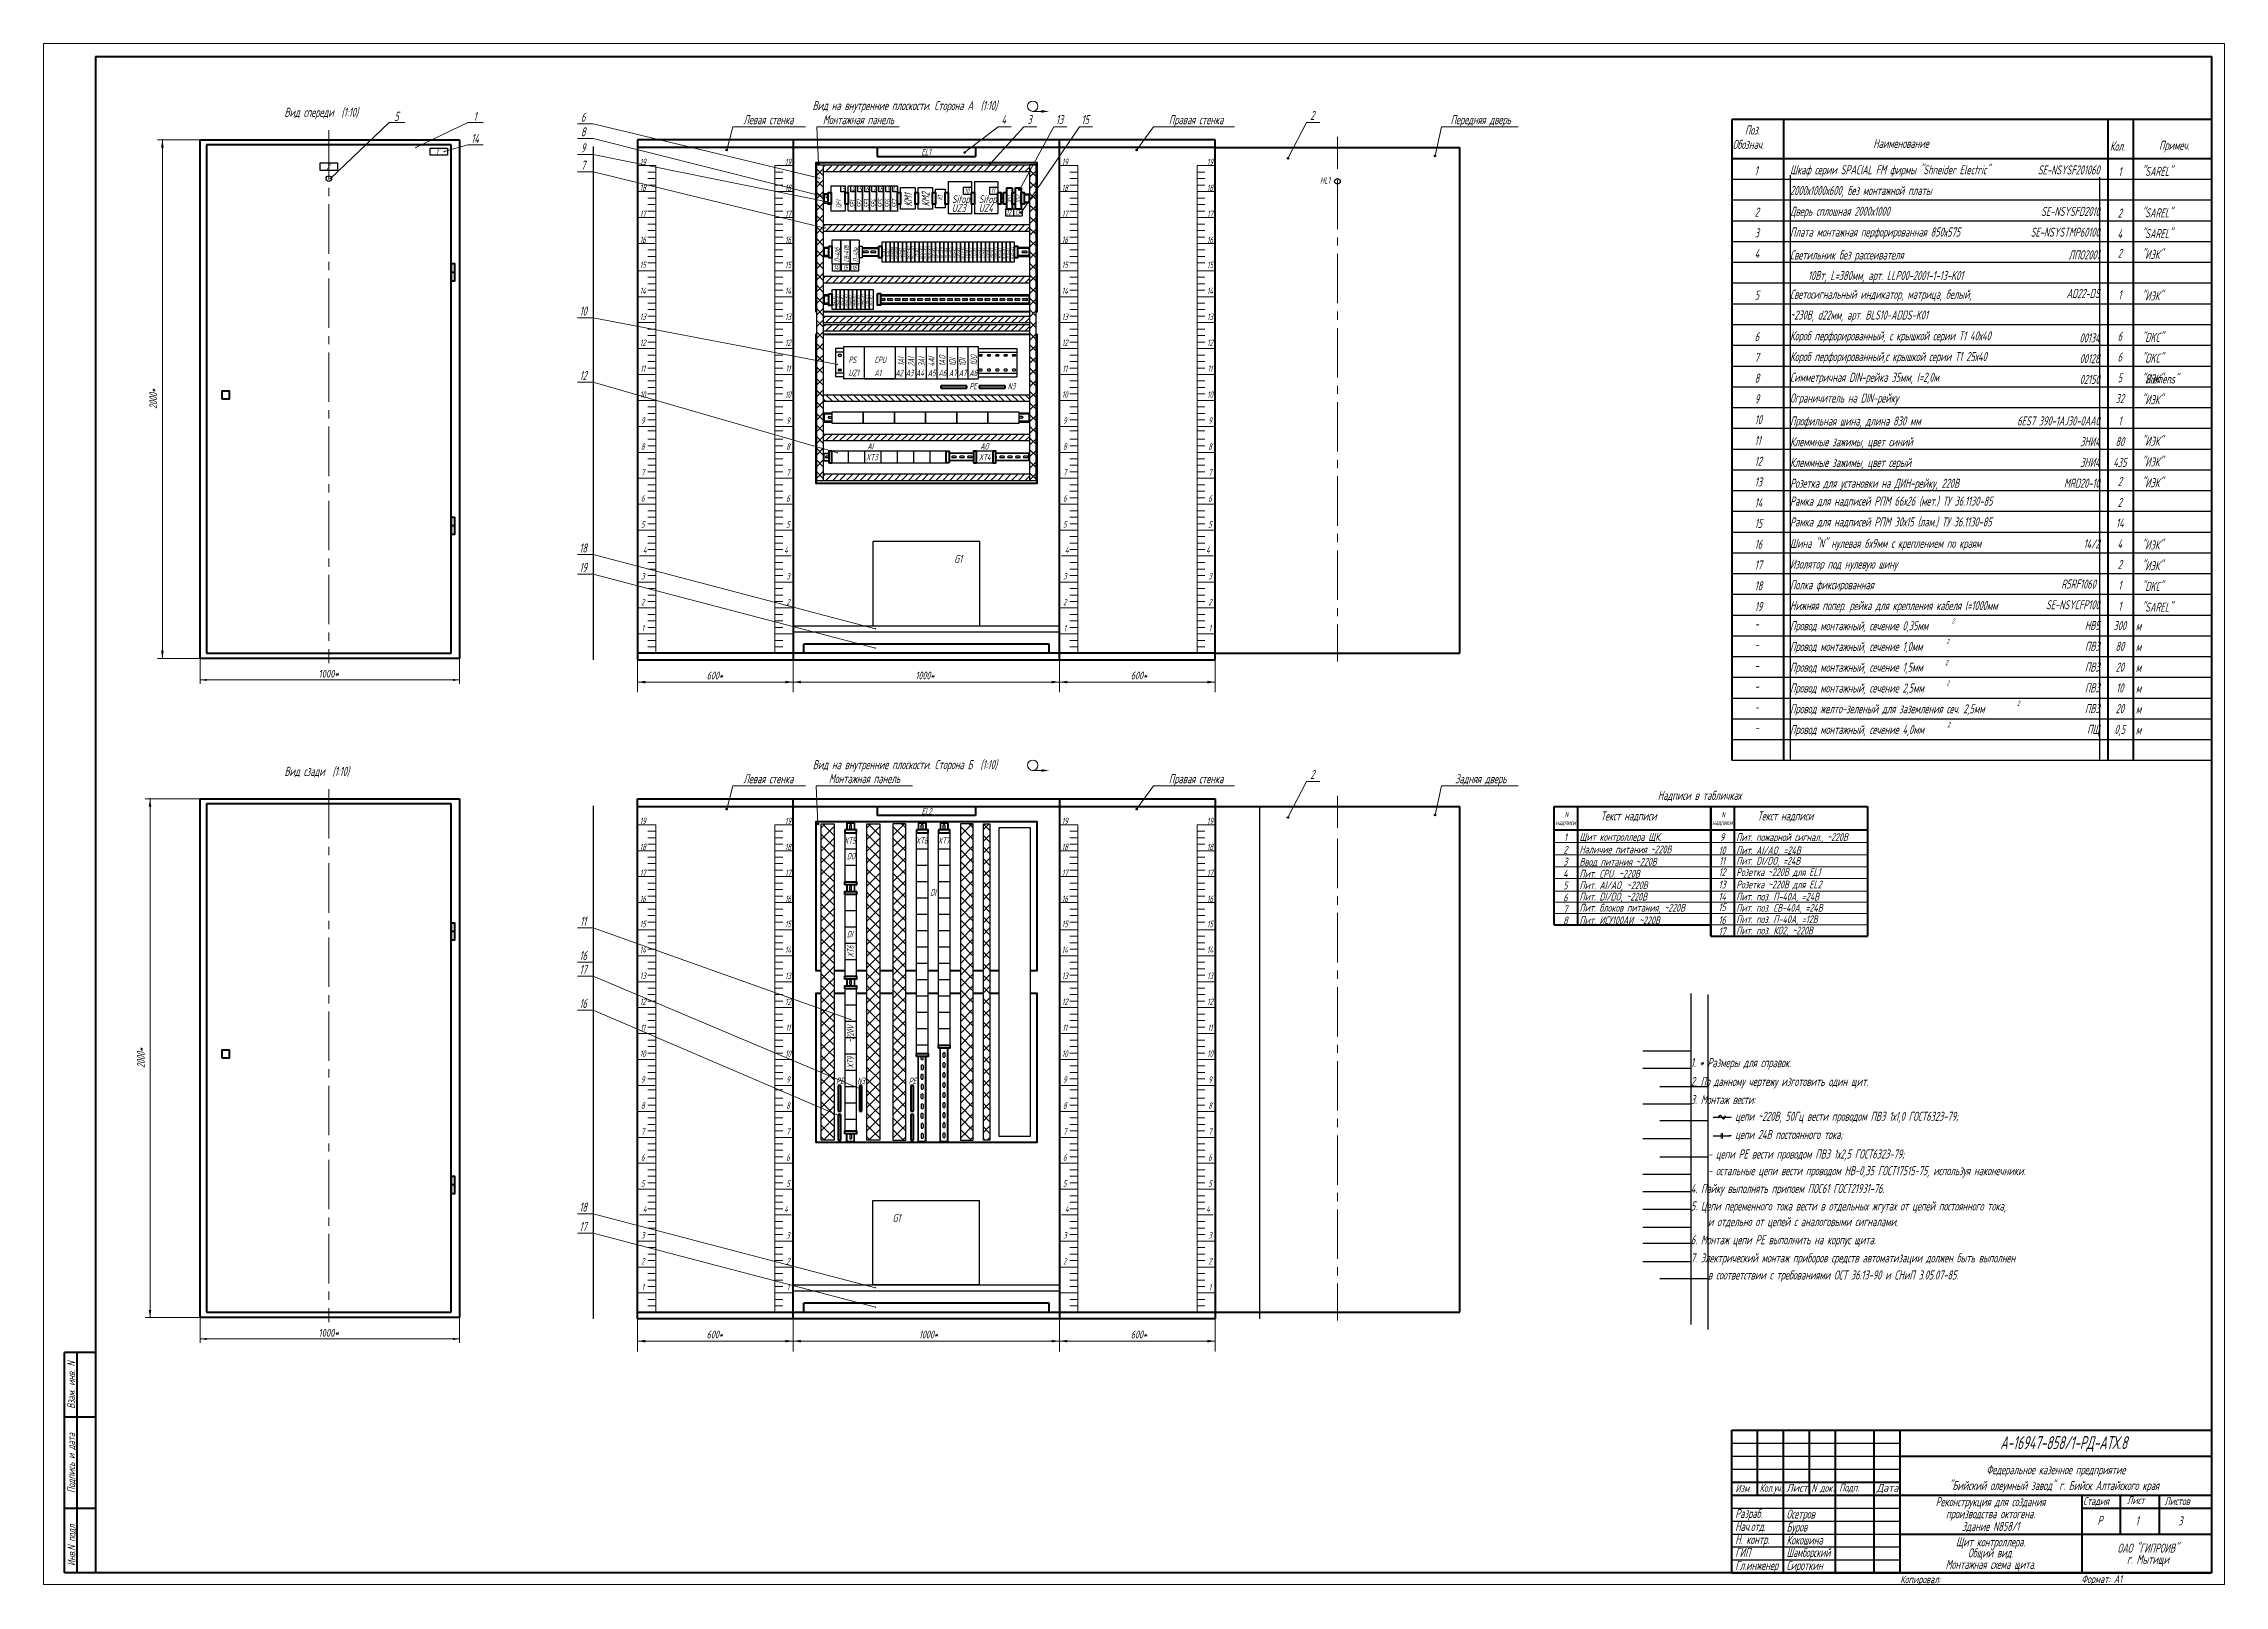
# Model space of a CAD drawing. Header units: millimetres. Extents: x -680 to 9204, y -4430 to 7779.
# Drawn here: x 919 to 1760, y -537 to 57 of the extents above; entities that cross this region are included whole.
import ezdxf
from ezdxf.enums import TextEntityAlignment as Align

# ---------------------------------------------------------------- set-up
doc = ezdxf.new("R2010")
doc.units = ezdxf.units.MM
doc.linetypes.add('CENTRE2', pattern=[28.575, 19.05, -3.175, 3.175, -3.175])
doc.linetypes.add('невидимая', pattern=[9.525, 6.35, -3.175])
doc.layers.get('Defpoints').update_dxf_attribs({"color": 33})
for name, color, linetype, lineweight in [('RAZMER', 5, 'Continuous', 20), ('text', 41, 'Continuous', 20), ('Обводка', 6, 'Continuous', 25), ('Размерная', 4, 'Continuous', 25), ('Таблица', 253, 'Continuous', 40), ('Текст_КИП', 2, 'Continuous', 25), ('Толст.рамка', 7, 'Continuous', 60), ('Тонк.рамка', 10, 'Continuous', 20), ('Тонкая', 5, 'Continuous', 20)]:
    doc.layers.add(name, color=color, linetype=linetype, lineweight=lineweight)
doc.layers.add('ТЕКСТ', color=2, linetype='Continuous')
doc.layers.add('Текст.', color=51, linetype='Continuous')
doc.styles.add('Simplex', font='simplex.shx', dxfattribs={"width": 0.7, "oblique": 15})
doc.styles.add('ЕСКД', font='eskdw.shx', dxfattribs={"oblique": 10, "height": 3})

msp = doc.modelspace()

# ---------------------------------------------------------------- texts
at = {"layer": 'text', "style": 'Simplex', "oblique": 15, "width": 0.6}
for s, height, p in [('Вид на внутренние плоскости. Сторона А  (1:10)', 3.5, (1250.842, 31.233)), ('5', 3.5, (1054.803, 27.076)), ('1', 3.5, (1085.039, 27.076)), ('6', 3.5, (1126.753, 26.796)), ('Левая стенка', 3.5, (1198.207, 25.789)), ('Монтажная панель', 3.5, (1232.938, 25.789)), ('4', 3.5, (1288.954, 25.835)), ('3', 3.5, (1298.87, 25.835)), ('13', 3.5, (1310.463, 25.835)), ('15', 3.5, (1320.355, 25.835)), ('Правая стенка', 3.5, (1363.148, 25.789)), ('2', 3.5, (1407.97, 27.442)), ('Передняя дверь', 3.5, (1472.917, 25.789)), ('14', 3.5, (1085.039, 18.503)), ('8', 3.5, (1126.753, 21.101)), ('9', 3.5, (1126.745, 14.953)), ('2', 2.5, (1028.29, 8.178)), ('7', 3.5, (1126.753, 8.196)), ('10', 3.5, (1126.753, -47.979)), ('12', 3.5, (1126.753, -72.853)), ('18', 3.5, (1126.753, -139.316)), ('19', 3.5, (1126.753, -146.792)), ('Левая стенка', 3.5, (1198.207, -228.259)), ('Вид на внутренние плоскости. Сторона Б  (1:10)', 3.5, (1250.842, -222.815)), ('Монтажная панель', 3.5, (1235.24, -228.213)), ('Правая стенка', 3.5, (1363.148, -228.259)), ('2', 3.5, (1407.97, -226.606)), ('Задняя дверь', 3.5, (1472.917, -228.259)), ('11', 3.5, (1126.753, -283.196)), ('16', 3.5, (1126.753, -296.445)), ('17', 3.5, (1126.753, -301.755)), ('16', 3.5, (1126.753, -314.864)), ('18', 3.5, (1126.753, -393.365)), ('17', 3.5, (1126.753, -400.84))]:
    msp.add_text(s, height=height, dxfattribs=at).set_placement(p, align=Align.CENTER)
for s, height, p in [('Вид спереди  (1:10)', 3.5, (1011.558, 28.637)), ('1', 2, (1070.028, 14.192)), ('Вид сзади  (1:10)', 3.5, (1011.558, -225.411))]:
    msp.add_text(s, height=height, dxfattribs=at).set_placement(p)
for p in [(962.488, -80.097), (957.721, -334.146)]:
    msp.add_text('2000*', height=3, rotation=90, dxfattribs=at).set_placement(p, align=Align.CENTER)
at = {"layer": 'text', "char_height": 3, "attachment_point": 5, "style": 'ЕСКД'}
for insert in [(1028.705, -186.018), (1028.705, -440.066)]:
    msp.add_mtext('1000*', dxfattribs=dict(at, insert=insert))
at = {"layer": 'ТЕКСТ', "style": 'Simplex', "oblique": 15, "width": 0.6}
for s, height, p in [('PE', 2.5, (1277.14, -76.442)), ('N3', 2.5, (1291.955, -76.442)), ('N', 2.1, (1505.955, -241.372)), ('Текст надписи', 3.5, (1529.955, -242.572)), ('N', 2.1, (1566.403, -241.372)), ('Текст надписи', 3.5, (1590.403, -242.572)), ('1', 3, (1505.56, -250.596)), ('9', 3, (1566.008, -250.491)), ('3', 3, (1505.56, -259.973)), ('2', 3, (1505.56, -255.396)), ('10', 3, (1566.008, -255.599)), ('11', 3, (1566.008, -259.674)), ('5', 3, (1505.56, -269.127)), ('4', 3, (1505.56, -264.55)), ('13', 3, (1566.008, -268.795)), ('12', 3, (1566.008, -263.991)), ('6', 3, (1505.56, -273.803)), ('7', 3, (1505.56, -278.281)), ('14', 3, (1566.008, -273.464)), ('15', 3, (1566.008, -277.487)), ('8', 3, (1505.56, -282.634)), ('16', 3, (1566.008, -282.464)), ('17', 3, (1566.008, -286.818)), ('PE', 2.5, (1225.759, -344.22)), ('N3', 2.5, (1233.938, -344.22)), ('PE', 2.5, (1253.779, -344.22))]:
    msp.add_text(s, height=height, dxfattribs=at).set_placement(p, align=Align.CENTER)
for s, height, p in [('Надписи в табличках', 3.5, (1541.203, -234.659)), ('Щит контроллера ЩК.', 3, (1511.009, -250.44)), ('Наличие питания ~220В', 3, (1511.009, -255.24)), ('Пит. пожарной сигнал., ~220В', 3, (1571.457, -250.491)), ('Ввод питания ~220В', 3, (1511.009, -260.04)), ('Пит. АI/АO, =24В', 3, (1571.457, -255.599)), ('Пит. DI/DO, =24В', 3, (1571.457, -259.674)), ('Пит. СРU, ~220В', 3, (1511.009, -264.617)), ('Пит. АI/АO, ~220В', 3, (1511.009, -269.068)), ('Розетка ~220В для ЕL1', 3, (1571.457, -263.991)), ('Розетка ~220В для ЕL2', 3, (1571.457, -268.795)), ('Пит. DI/DO, ~220В', 3, (1511.009, -273.444)), ('Пит. блоков питания, ~220В', 3, (1511.009, -277.727)), ('Пит. поз. П-40А, =24В', 3, (1571.457, -273.458)), ('Пит. поз. СВ-40А, =24В', 3, (1571.457, -277.776)), ('Пит. ИСУ100АИ, ~220В', 3, (1511.009, -282.576)), ('Пит. поз. П-40А, =12В', 3, (1571.457, -282.166)), ('Пит. поз. КО2, ~220В', 3, (1571.457, -286.519)), ('1. * Размеры для справок.', 3.5, (1553.918, -337.686)), ('2. По данному чертежу изготовить один щит.', 3.5, (1553.918, -344.952)), ('3. Монтаж вести:', 3.5, (1553.918, -351.941)), ('     - цепи ~220В, 50Гц вести проводом ПВ3 1х1,0 ГОСТ6323-79;', 3.5, (1560.526, -358.376)), ('- цепи РЕ вести проводом ПВ3 1х2,5 ГОСТ6323-79;', 3.5, (1560.526, -372.907)), ('     - цепи 24В постоянного тока;', 3.5, (1560.526, -365.39)), ('- остальные цепи вести проводом НВ-0,35 ГОСТ17515-75, используя наконечники.', 3.5, (1560.526, -379.343)), ('4. Пайку выполнять припоем ПОС61 ГОСТ21931-76.', 3.5, (1553.918, -386.206)), ('5. Цепи переменного тока вести в отдельных жгутах от цепей постоянного тока,', 3.5, (1553.918, -392.943)), ('6. Монтаж цепи РЕ выполнить на корпус щита.', 3.5, (1553.918, -405.965)), ('и отдельно от цепей с аналоговыми сигналами.', 3.5, (1560.526, -398.976)), ('7. Электрический монтаж приборов средств автоматизации должен быть выполнен', 3.5, (1553.918, -412.954)), ('в соответствии с требованиями ОСТ 36.13-90 и СНиП 3.05.07-85.', 3.5, (1560.526, -419.54))]:
    msp.add_text(s, height=height, dxfattribs=at).set_placement(p)
at = {"layer": 'ТЕКСТ', "style": 'Simplex', "oblique": 15, "width": 0.59542}
for p, p2 in [((1501.755, -244.372), (1509.555, -244.372)), ((1562.203, -244.372), (1570.003, -244.372))]:
    msp.add_text('надписи', height=2.1, dxfattribs=at).set_placement(p, p2, align=Align.FIT)
at = {"layer": 'Текст.', "style": 'Simplex', "oblique": 15, "width": 0.6}
for s, height, p in [('Поз.', 3.5, (1574.8, 21.791)), ('Обознач.', 3.5, (1570.076, 16.26)), ('Наименование', 3.5, (1624.287, 16.64)), ('Кол.', 3.5, (1715.576, 15.569)), ('Примеч.', 3.5, (1734.516, 15.912)), ('1', 3.5, (1578.545, 6.146)), ('Шкаф серии SPACIAL FM фирмы "Shneider Electric"', 3.5, (1592.208, 6.484)), ('"SAREL"', 3.5, (1727.823, 5.87)), ('2000х1000х600, без монтажной платы', 3.5, (1592.208, -1.516)), ('2', 3.5, (1578.545, -9.854)), ('Дверь сплошная 2000х1000', 3.5, (1592.208, -9.516)), ('"SAREL"', 3.5, (1727.823, -10.13)), ('3', 3.5, (1578.545, -17.854)), ('Плата монтажная перфорированная 850х575', 3.5, (1592.208, -17.516)), ('"SAREL"', 3.5, (1727.823, -18.13)), ('4', 3.5, (1578.545, -25.854)), ('Светильник без рассеивателя ', 3.5, (1592.208, -26.355)), ('"ИЭК"', 3.5, (1727.823, -26.13)), ('10Вт, L=380мм, арт. LLP00-2001-1-13-K01', 3.5, (1599.121, -34.296)), ('5', 3.5, (1578.545, -41.854)), ('Светосигнальный индикатор, матрица, белый,', 3.5, (1592.208, -41.516)), ('"ИЭК"', 3.5, (1727.823, -42.13)), ('~230В, d22мм, арт. BLS10-ADDS-K01', 3.5, (1592.208, -49.516)), ('6', 3.5, (1578.545, -57.854)), ('Короб перфорированный, с крышкой серии Т1 40х40', 3.5, (1592.208, -57.516)), ('"DKC"', 3.5, (1727.823, -58.13)), ('7', 3.5, (1578.545, -65.854)), ('Короб перфорированный,с крышкой серии Т1 25х40', 3.5, (1592.208, -65.516)), ('"DKC"', 3.5, (1727.823, -66.13)), ('8', 3.5, (1578.545, -73.854)), ('Симметричная DIN-рейка 35мм, l=2,0м', 3.5, (1592.208, -73.516)), ('"ИЭК"', 3.5, (1727.823, -74.13)), ('"Siemens"', 3.5, (1727.823, -74.13)), ('9', 3.5, (1578.545, -81.854)), ('Ограничитель на DIN-рейку', 3.5, (1592.208, -81.516)), ('"ИЭК"', 3.5, (1727.823, -82.13)), ('10', 3.5, (1578.545, -89.854)), ('Профильная шина, длина 830 мм', 3.5, (1592.208, -90.355)), ('11', 3.5, (1578.545, -97.854)), ('Клеммные зажимы, цвет синий', 3.5, (1592.208, -98.355)), ('"ИЭК"', 3.5, (1727.823, -98.13)), ('12', 3.5, (1578.545, -105.854)), ('Клеммные зажимы, цвет серый', 3.5, (1592.208, -106.355)), ('"ИЭК"', 3.5, (1727.823, -106.13)), ('13', 3.5, (1578.545, -113.854)), ('Розетка для установки на ДИН-рейку, 220В', 3.5, (1592.208, -114.355)), ('Рамка для надписей РПМ 66х26 (мет.) ТУ 36.1130-85', 3.5, (1592.208, -121.247)), ('"ИЭК"', 3.5, (1727.823, -114.13)), ('14', 3.5, (1578.545, -121.854)), ('Рамка для надписей РПМ 30х15 (лам.) ТУ 36.1130-85', 3.5, (1592.208, -129.247)), ('15', 3.5, (1578.545, -129.854)), ('16', 3.5, (1578.545, -137.854)), ('Шина "N" нулевая 6х9мм с креплением по краям', 3.5, (1592.208, -137.516)), ('"ИЭК"', 3.5, (1727.823, -138.13)), ('17', 3.5, (1578.545, -145.854)), ('Изолятор под нулевую шину', 3.5, (1592.208, -145.516)), ('"ИЭК"', 3.5, (1727.823, -146.13)), ('18', 3.5, (1578.545, -153.854)), ('Полка фиксированная', 3.5, (1592.208, -153.516)), ('"DKC"', 3.5, (1727.823, -154.13)), ('19', 3.5, (1578.545, -161.854)), ('Нижняя попер. рейка для крепления кабеля l=1000мм', 3.5, (1592.208, -161.516)), ('"SAREL"', 3.5, (1727.823, -162.13)), ('-', 3.5, (1578.545, -168.602)), ('Провод монтажный, сечение 0,35мм', 3.5, (1592.208, -169.286)), ('2', 2, (1654.6, -166.637)), ('м', 3.5, (1725.531, -169.367)), ('-', 3.5, (1578.545, -176.602)), ('Провод монтажный, сечение 1,0мм', 3.5, (1592.208, -177.286)), ('2', 2, (1652.501, -174.6)), ('м', 3.5, (1725.531, -177.367)), ('-', 3.5, (1578.545, -184.602)), ('Провод монтажный, сечение 1,5мм', 3.5, (1592.208, -185.286)), ('2', 2, (1652.037, -182.76)), ('м', 3.5, (1725.531, -185.367)), ('-', 3.5, (1578.545, -192.602)), ('Провод монтажный, сечение 2,5мм', 3.5, (1592.208, -193.286)), ('2', 2, (1652.573, -190.655)), ('м', 3.5, (1725.531, -193.367)), ('-', 3.5, (1578.545, -200.602)), ('Провод желто-зеленый для заземления сеч. 2,5мм', 3.5, (1592.208, -201.286)), ('2', 2, (1679.748, -198.44)), ('м', 3.5, (1725.531, -201.367)), ('-', 3.5, (1578.545, -208.602)), ('Провод монтажный, сечение 4,0мм', 3.5, (1592.208, -209.286)), ('2', 2, (1652.891, -206.668)), ('м', 3.5, (1725.531, -209.367))]:
    msp.add_text(s, height=height, dxfattribs=at).set_placement(p)
for s, p in [('SE-NSYSF201060', (1711.576, 6.429)), ('SE-NSYSFD2010', (1711.576, -9.571)), (' SE-NSYSTMP60100', (1711.576, -17.571)), ('ЛПО2001', (1711.576, -26.321)), ('AD22-DS', (1711.576, -41.2)), ('00134', (1711.576, -58.321)), ('00128', (1711.576, -66.321)), ('02150', (1711.576, -74.321)), ('6ES7 390-1AJ30-0AA0', (1711.576, -90.321)), ('ЗНИ4', (1711.576, -98.321)), ('ЗНИ4', (1711.576, -106.321)), ('MRD20-10', (1711.576, -114.321)), ('14/2', (1711.576, -137.7)), ('R5RF1060 ', (1711.576, -153.2)), ('SE-NSYCFP100', (1711.576, -161.2)), ('НВ5', (1711.576, -169.2)), ('ПВ3', (1711.576, -177.2)), ('ПВ3', (1711.576, -185.2)), ('ПВ3', (1711.576, -193.2)), ('ПВ3', (1711.576, -201.2)), ('ПЩ', (1711.576, -209.2))]:
    msp.add_text(s, height=3.5, dxfattribs=at).set_placement(p, align=Align.RIGHT)
for s, height, p in [('1', 3.5, (1719.356, 5.771)), ('12', 2, (1290.865, -9.23)), ('13', 2, (1294.119, -9.23)), ('2', 3.5, (1719.356, -10.229)), ('4', 3.5, (1719.356, -18.229)), ('2', 3.5, (1719.356, -25.707)), ('1', 3.5, (1719.356, -41.707)), ('6', 3.5, (1719.356, -57.707)), ('6', 3.5, (1719.356, -65.707)), ('5', 3.5, (1719.356, -73.707)), ('32', 3.5, (1719.356, -81.707)), ('1', 3.5, (1719.356, -90.321)), ('2', 3.5, (1719.356, -113.707)), ('2', 3.5, (1719.356, -121.707)), ('14', 3.5, (1719.356, -129.707)), ('4', 3.5, (1719.356, -137.707)), ('2', 3.5, (1719.356, -145.707)), ('1', 3.5, (1719.356, -153.707)), ('1', 3.5, (1719.356, -161.707))]:
    msp.add_text(s, height=height, dxfattribs=at).set_placement(p, align=Align.CENTER)
at = {"layer": 'Текст.', "color": 1, "style": 'Simplex', "oblique": 15, "width": 0.6}
for s, p in [('80', (1719.356, -98.321)), ('435', (1719.356, -106.321)), ('300', (1719.356, -169.239)), ('80', (1719.356, -177.239)), ('20', (1719.356, -185.239)), ('10', (1719.356, -193.239)), ('20', (1719.356, -201.239)), ('0,5', (1719.356, -209.239))]:
    msp.add_text(s, height=3.5, dxfattribs=at).set_placement(p, align=Align.CENTER)
at = {"layer": 'Текст_КИП', "style": 'Simplex', "oblique": 15, "width": 0.6}
for s, height, p in [('19', 2.5, (1149.758, 10.016)), ('19', 2.5, (1205.758, 10.016)), ('EL1', 2.5, (1259.009, 13.77)), ('19', 2.5, (1312.506, 10.016)), ('19', 2.5, (1368.506, 10.016)), ('18', 2.5, (1149.758, 0.016)), ('18', 2.5, (1205.758, 0.016)), ('18', 2.5, (1312.506, 0.016)), ('18', 2.5, (1368.506, 0.016)), ('HL1', 2.5, (1412.9, 2.901)), ('17', 2.5, (1149.758, -9.984)), ('17', 2.5, (1205.758, -9.984)), ('17', 2.5, (1312.506, -9.984)), ('17', 2.5, (1368.506, -9.984)), ('16', 2.5, (1149.758, -19.984)), ('16', 2.5, (1205.758, -19.984)), ('16', 2.5, (1312.506, -19.984)), ('16', 2.5, (1368.506, -19.984)), ('15', 2.5, (1149.758, -29.684)), ('15', 2.5, (1205.758, -29.684)), ('15', 2.5, (1312.506, -29.684)), ('15', 2.5, (1368.506, -29.684)), ('14', 2.5, (1149.758, -39.684)), ('14', 2.5, (1205.758, -39.684)), ('14', 2.5, (1312.506, -39.684)), ('14', 2.5, (1368.506, -39.684)), ('13', 2.5, (1149.758, -49.684)), ('13', 2.5, (1205.758, -49.684)), ('13', 2.5, (1312.506, -49.684)), ('13', 2.5, (1368.506, -49.684)), ('12', 2.5, (1149.758, -59.684)), ('12', 2.5, (1205.758, -59.684)), ('12', 2.5, (1312.506, -59.684)), ('12', 2.5, (1368.506, -59.684)), ('11', 2.5, (1149.758, -69.684)), ('11', 2.5, (1205.758, -69.684)), ('11', 2.5, (1312.506, -69.684)), ('11', 2.5, (1368.506, -69.684)), ('10', 2.5, (1149.758, -79.684)), ('10', 2.5, (1205.758, -79.684)), ('10', 2.5, (1312.506, -79.684)), ('10', 2.5, (1368.506, -79.684)), ('9', 2.5, (1149.758, -89.684)), ('9', 2.5, (1205.758, -89.684)), ('9', 2.5, (1312.506, -89.684)), ('9', 2.5, (1368.506, -89.684)), ('8', 2.5, (1149.758, -99.689)), ('8', 2.5, (1205.758, -99.689)), ('8', 2.5, (1312.506, -99.689)), ('8', 2.5, (1368.506, -99.689)), ('7', 2.5, (1149.758, -109.689)), ('7', 2.5, (1205.758, -109.689)), ('XT3', 2.5, (1238.073, -103.789)), ('XT4', 2.5, (1281.61, -103.789)), ('7', 2.5, (1312.506, -109.689)), ('7', 2.5, (1368.506, -109.689)), ('6', 2.5, (1149.758, -119.689)), ('6', 2.5, (1205.758, -119.689)), ('6', 2.5, (1312.506, -119.689)), ('6', 2.5, (1368.506, -119.689)), ('5', 2.5, (1149.758, -129.689)), ('5', 2.5, (1205.758, -129.689)), ('5', 2.5, (1312.506, -129.689)), ('5', 2.5, (1368.506, -129.689)), ('4', 2.5, (1150.527, -139.599)), ('4', 2.5, (1150.527, -139.599)), ('4', 2.5, (1204.989, -139.599)), ('4', 2.5, (1204.989, -139.599)), ('4', 2.5, (1313.275, -139.599)), ('4', 2.5, (1313.275, -139.599)), ('4', 2.5, (1367.736, -139.599)), ('4', 2.5, (1367.736, -139.599)), ('3', 2.5, (1149.758, -149.684)), ('3', 2.5, (1149.758, -149.684)), ('3', 2.5, (1205.758, -149.684)), ('3', 2.5, (1205.758, -149.684)), ('3', 2.5, (1312.506, -149.684)), ('3', 2.5, (1312.506, -149.684)), ('3', 2.5, (1368.506, -149.684)), ('3', 2.5, (1368.506, -149.684)), ('2', 2.5, (1149.758, -159.684)), ('2', 2.5, (1149.758, -159.684)), ('2', 2.5, (1205.758, -159.684)), ('2', 2.5, (1205.758, -159.684)), ('2', 2.5, (1312.506, -159.684)), ('2', 2.5, (1312.506, -159.684)), ('2', 2.5, (1368.506, -159.684)), ('2', 2.5, (1368.506, -159.684)), ('1', 2.5, (1149.758, -169.684)), ('1', 2.5, (1149.758, -169.684)), ('1', 2.5, (1312.506, -169.684)), ('1', 2.5, (1312.506, -169.684)), ('1', 2.5, (1368.506, -169.684)), ('1', 2.5, (1368.506, -169.684)), ('19', 2.5, (1149.758, -244.032)), ('19', 2.5, (1205.758, -244.032)), ('EL2', 2.5, (1259.255, -240.278)), ('19', 2.5, (1312.506, -244.032)), ('19', 2.5, (1368.506, -244.032)), ('18', 2.5, (1149.758, -254.032)), ('18', 2.5, (1205.758, -254.032)), ('XT5', 2.5, (1229.618, -251.602)), ('XT8', 2.5, (1257.279, -251.602)), ('XT7', 2.5, (1265.759, -251.602)), ('18', 2.5, (1312.506, -254.032)), ('18', 2.5, (1368.506, -254.032)), ('17', 2.5, (1149.758, -264.032)), ('17', 2.5, (1205.758, -264.032)), ('17', 2.5, (1312.506, -264.032)), ('17', 2.5, (1368.506, -264.032)), ('16', 2.5, (1149.758, -274.032)), ('16', 2.5, (1205.758, -274.032)), ('16', 2.5, (1312.506, -274.032)), ('16', 2.5, (1368.506, -274.032)), ('15', 2.5, (1149.758, -283.732)), ('15', 2.5, (1205.758, -283.732)), ('15', 2.5, (1312.506, -283.732)), ('15', 2.5, (1368.506, -283.732)), ('14', 2.5, (1149.758, -293.732)), ('14', 2.5, (1205.758, -293.732)), ('14', 2.5, (1312.506, -293.732)), ('14', 2.5, (1368.506, -293.732)), ('13', 2.5, (1149.758, -303.732)), ('13', 2.5, (1205.758, -303.732)), ('13', 2.5, (1312.506, -303.732)), ('13', 2.5, (1368.506, -303.732)), ('12', 2.5, (1149.758, -313.732)), ('12', 2.5, (1205.758, -313.732)), ('12', 2.5, (1312.506, -313.732)), ('12', 2.5, (1368.506, -313.732)), ('11', 2.5, (1149.758, -323.732)), ('11', 2.5, (1205.758, -323.732)), ('11', 2.5, (1312.506, -323.732)), ('11', 2.5, (1368.506, -323.732)), ('10', 2.5, (1149.758, -333.732)), ('10', 2.5, (1205.758, -333.732)), ('10', 2.5, (1312.506, -333.732)), ('10', 2.5, (1368.506, -333.732)), ('9', 2.5, (1149.758, -343.732)), ('9', 2.5, (1205.758, -343.732)), ('9', 2.5, (1312.506, -343.732)), ('9', 2.5, (1368.506, -343.732)), ('8', 2.5, (1149.758, -353.737)), ('8', 2.5, (1205.758, -353.737)), ('8', 2.5, (1312.506, -353.737)), ('8', 2.5, (1368.506, -353.737)), ('7', 2.5, (1149.758, -363.737)), ('7', 2.5, (1205.758, -363.737)), ('7', 2.5, (1312.506, -363.737)), ('7', 2.5, (1368.506, -363.737)), ('6', 2.5, (1149.758, -373.737)), ('6', 2.5, (1205.758, -373.737)), ('6', 2.5, (1312.506, -373.737)), ('6', 2.5, (1368.506, -373.737)), ('5', 2.5, (1149.758, -383.737)), ('5', 2.5, (1205.758, -383.737)), ('5', 2.5, (1312.506, -383.737)), ('5', 2.5, (1368.506, -383.737)), ('4', 2.5, (1150.527, -393.647)), ('4', 2.5, (1150.527, -393.647)), ('4', 2.5, (1204.989, -393.647)), ('4', 2.5, (1204.989, -393.647)), ('4', 2.5, (1313.275, -393.647)), ('4', 2.5, (1313.275, -393.647)), ('4', 2.5, (1367.737, -393.647)), ('4', 2.5, (1367.737, -393.647)), ('3', 2.5, (1149.758, -403.732)), ('3', 2.5, (1149.758, -403.732)), ('3', 2.5, (1205.758, -403.732)), ('3', 2.5, (1205.758, -403.732)), ('3', 2.5, (1312.506, -403.732)), ('3', 2.5, (1312.506, -403.732)), ('3', 2.5, (1368.506, -403.732)), ('3', 2.5, (1368.506, -403.732)), ('2', 2.5, (1149.758, -413.732)), ('2', 2.5, (1149.758, -413.732)), ('2', 2.5, (1205.758, -413.732)), ('2', 2.5, (1205.758, -413.732)), ('2', 2.5, (1312.506, -413.732)), ('2', 2.5, (1312.506, -413.732)), ('2', 2.5, (1368.506, -413.732)), ('2', 2.5, (1368.506, -413.732)), ('1', 2.5, (1149.758, -423.732)), ('1', 2.5, (1149.758, -423.732)), ('1', 2.5, (1205.758, -423.732)), ('1', 2.5, (1205.758, -423.732)), ('1', 2.5, (1368.506, -423.732)), ('1', 2.5, (1368.506, -423.732)), ('Федеральное казенное предприятие', 3.5, (1694.708, -494.602)), ('Реконструкция для создания', 3.5, (1669.514, -506.927)), ('"Бийский олеумный завод" г. Бийск Алтайского края ', 3.5, (1694.708, -500.679)), ('производства октогена.', 3.5, (1669.514, -511.581)), ('Здание N858/1', 3.5, (1669.514, -516.468)), ('Щит контроллера.', 3.5, (1669.514, -522.424)), ('ОАО "ГИПРОИВ"', 3.5, (1730.224, -524.831)), ('Монтажная схема щита.', 3.5, (1669.514, -531.082)), ('Общий вид.', 3.5, (1669.514, -526.658))]:
    msp.add_text(s, height=height, dxfattribs=at).set_placement(p, align=Align.CENTER)
at = {"layer": 'Текст_КИП', "style": 'Simplex', "oblique": 15}
for s, height, width, p in [('3', 2, 0.6, (1226.422, -0.166)), ('4', 2, 0.6, (1230.287, -0.166)), ('5', 2, 0.6, (1232.993, -0.166)), ('6', 2, 0.6, (1235.699, -0.166)), ('7', 2, 0.6, (1238.405, -0.166)), ('8', 2, 0.6, (1241.111, -0.166)), ('9', 2, 0.6, (1243.816, -0.166)), ('17', 2, 0.5, (1246.188, -0.166)), ('10', 2, 0.6, (1273.855, -0.861)), ('11', 2, 0.6, (1284.009, -0.861)), ('14', 2, 0.6, (1223.354, -30.468)), ('15', 2, 0.6, (1226.863, -30.468)), ('16', 2, 0.6, (1230.363, -30.468)), ('600*', 3, 0.6, (1174.417, -188.196)), ('1000*', 3, 0.6, (1254.914, -188.196)), ('600*', 3, 0.6, (1337.98, -188.196)), ('600*', 3, 0.6, (1174.369, -442.245)), ('1000*', 3, 0.6, (1256.236, -442.245)), ('600*', 3, 0.6, (1337.933, -442.245)), ('Изм.', 3, 0.6, (1571.142, -501.53)), ('Подп.', 3, 0.6, (1611.196, -501.213)), ('Стадия', 3, 0.6, (1705.237, -506.435)), ('Лист', 3, 0.6, (1722.177, -506.119)), ('Листов', 3, 0.6, (1736.583, -506.435)), ('Разраб.', 3.5, 0.6, (1571.045, -511.493)), ('Нач.отд.', 3.5, 0.6, (1571.045, -516.493)), ('Осетров', 3.5, 0.6, (1590.851, -511.688)), ('Р', 3.5, 0.6, (1710.738, -514.138)), ('1', 3.5, 0.6, (1725.42, -514.347)), ('3', 3.5, 0.6, (1741.887, -514.347)), ('Н. контр.', 3.5, 0.6, (1571.045, -521.493)), ('Буров', 3.5, 0.6, (1590.851, -516.688)), ('Кокошина', 3.5, 0.6, (1590.851, -521.688)), ('ГИП', 3.5, 0.6, (1571.045, -526.493)), ('Гл.инженер', 3.5, 0.6, (1571.045, -531.493)), ('Шамборский', 3.5, 0.5, (1590.851, -526.493)), ('Сироткин', 3.5, 0.6, (1590.851, -531.493))]:
    msp.add_text(s, height=height, dxfattribs=dict(at, width=width)).set_placement(p)
at = {"layer": 'Текст_КИП', "linetype": 'ByBlock', "lineweight": -3, "style": 'Simplex', "oblique": 15, "width": 0.6}
for s, height, p in [('QF1', 2, (1226.398, -6.572)), ('SF1', 2, (1231.702, -6.572)), ('SF2', 2, (1234.408, -6.572)), ('SF3', 2, (1237.114, -6.572)), ('SF4', 2, (1239.819, -6.572)), ('SF5', 2, (1242.525, -6.572)), ('SF6', 2, (1245.231, -6.572)), ('SF7', 2, (1247.937, -6.572)), ('КМ1', 3, (1253.568, -5.915)), ('КМ2', 3, (1260.357, -5.915)), ('К1', 2, (1265.443, -3.543)), ('П-40б', 2, (1225.828, -27.383)), ('СВ-40б', 2, (1229.328, -27.383)), ('П-40в', 2, (1232.828, -27.383)), ('1АI', 2.5, (1250.655, -67.302)), ('2АI', 2.5, (1254.545, -67.588)), ('3АI', 2.5, (1258.545, -67.588)), ('4АI', 2.5, (1262.364, -67.588)), ('1AO', 2.5, (1266.545, -67.588)), ('1DI', 2.5, (1270.545, -67.588)), ('1DI', 2.5, (1274.268, -67.588)), ('1DO', 2.5, (1278.655, -67.302)), ('~220V', 2.5, (1231.166, -328.333))]:
    msp.add_text(s, height=height, rotation=90, dxfattribs=at).set_placement(p)
for s, height, p in [('Sitop', 3, (1268.943, -4.579)), ('UZ3', 3, (1268.943, -8.064)), ('Sitop', 3, (1279.332, -4.579)), ('UZ4', 3, (1279.332, -8.064)), ('PS', 2.5, (1229.082, -66.273)), ('CPU', 2.5, (1239.082, -66.273)), ('UZ1', 2.5, (1229.082, -71.336)), ('A1', 2.5, (1239.082, -71.336)), ('A2', 2.5, (1247.082, -71.336)), ('A3', 2.5, (1251.082, -71.336)), ('A4', 2.5, (1255.082, -71.336)), ('A5', 2.5, (1259.596, -71.336)), ('A6', 2.5, (1263.741, -71.336)), ('A7', 2.5, (1267.826, -71.336)), ('A7', 2.5, (1271.549, -71.336)), ('A8', 2.5, (1275.642, -71.336)), ('AI', 2.5, (1236.323, -99.605)), ('AO', 2.5, (1279.86, -99.605)), ('G1', 3, (1269.869, -143.263)), ('DО', 2.5, (1228.47, -257.613)), ('DI', 2.5, (1260.619, -271.549)), ('DI', 2.5, (1228.47, -287.678))]:
    msp.add_text(s, height=height, dxfattribs=at).set_placement(p)
at = {"layer": 'Текст_КИП', "style": 'Simplex', "oblique": 15, "width": 0.6}
for s, height, p in [('ХS1', 1.8, (1292.076, -3.074)), ('ХS2', 1.8, (1295.439, -3.074)), ('XT6', 2.5, (1231.166, -293.138)), ('XT9', 2.5, (1231.166, -335.949))]:
    msp.add_text(s, height=height, rotation=90, dxfattribs=at).set_placement(p, align=Align.CENTER)
at = {"layer": 'Текст_КИП', "linetype": 'ByBlock', "lineweight": -3, "style": 'Simplex', "oblique": 15, "width": 0.6}
for s, p in [('9-К1', (1243.456, -23.97)), ('9-К2', (1245.027, -23.97)), ('Резерв', (1246.612, -23.97)), ('Резерв', (1248.225, -23.97)), ('40-К1', (1249.828, -23.97)), ('13-К1', (1251.437, -23.97)), ('18/1-К1', (1253.024, -23.97)), ('18/2-К1', (1254.654, -23.97)), ('21-К1', (1256.199, -23.97)), ('ЛПТ-К1', (1257.834, -23.97)), ('ЛПТ-К2', (1259.432, -23.97)), ('ЛПТ-К3', (1261.028, -23.97)), ('ДС-К1', (1262.65, -23.97)), ('ДС-К2', (1264.24, -23.97)), ('ДС-К3', (1265.845, -23.97)), ('ДС-К4', (1267.407, -23.97)), ('ДС-К5', (1269.023, -23.97)), ('HA-К1', (1270.642, -23.97)), ('ПС-К1', (1272.217, -23.97)), ('ОГП-К1', (1273.827, -23.97)), ('П1-К1', (1275.396, -23.97)), ('П1-К2', (1276.996, -23.97)), ('П2-К1', (1278.631, -23.97)), ('П2-К2', (1280.231, -23.97)), ('П3-К1', (1281.826, -23.97)), ('П3-К2', (1283.426, -23.97)), ('В1-К1', (1285.025, -23.97)), ('В1р-К1', (1286.615, -23.97)), ('В2-К1', (1288.213, -24.094)), ('В2р-К1', (1289.817, -24.094)), ('В3-К1', (1291.408, -24.094)), ('В3р-К1', (1293.025, -24.094)), ('В4-К1', (1224.216, -42.435)), ('В4р-К1', (1225.793, -42.311)), ('В5-К1', (1227.408, -42.311)), ('В5р-К1', (1229.006, -42.311)), ('В6-К1', (1230.605, -42.311)), ('В6р-К1', (1232.213, -42.311)), ('В7-К1', (1233.803, -42.311)), ('ДВК-К1', (1235.403, -42.311)), ('ПВ-К1', (1237.003, -42.311)), ('Н2-К1', (1238.603, -42.311))]:
    msp.add_text(s, height=1.5, rotation=90, dxfattribs=at).set_placement(p, align=Align.CENTER)
at = {"layer": 'Текст_КИП', "linetype": 'невидимая', "lineweight": -3, "style": 'Simplex', "oblique": 15, "width": 0.6}
msp.add_text('G1', height=3, dxfattribs=at).set_placement((1246.081, -397.311))
at = {"layer": 'Текст_КИП', "ltscale": 0.02, "style": 'Simplex', "oblique": 15, "width": 0.6}
for s, p in [('Взам. инв. N', (930.838, -460.277)), ('Подпись и дата', (930.838, -490.277)), ('Инв.N подл.', (930.975, -521.649))]:
    msp.add_text(s, height=3, rotation=90, dxfattribs=at).set_placement(p, align=Align.CENTER)
msp.add_text('А-16947-858/1-РД-АТХ.8', height=5, dxfattribs=at).set_placement((1673.257, -484.915))
at = {"layer": 'Текст_КИП', "style": 'Simplex', "oblique": 15}
for s, width, p, p2 in [('Кол.уч.', 0.603486, (1580.483, -501.372), (1589.19, -501.372)), ('Лист', 0.686041, (1590.773, -501.372), (1599.006, -501.372)), ('N док.', 0.628372, (1600.431, -501.372), (1609.138, -501.372)), ('Дата', 0.652619, (1625.603, -501.372), (1633.994, -501.372))]:
    msp.add_text(s, height=3, dxfattribs=dict(at, width=width)).set_placement(p, p2, align=Align.FIT)
at = {"layer": 'Текст_КИП', "style": 'Simplex', "oblique": 15, "width": 0.6}
msp.add_text('г. Мытищи', height=3.5, dxfattribs=at).set_placement((1730.224, -527.861), align=Align.MIDDLE)
at = {"layer": 'Текст_КИП', "color": 3, "style": 'Simplex', "oblique": 15, "width": 0.6}
for s, p in [('Копировал:', (1634.708, -536.618)), ('Формат: А1', (1704.568, -536.49))]:
    msp.add_text(s, height=3, dxfattribs=at).set_placement(p)

# ---------------------------------------------------------------- blocks, each defined once
blk = doc.blocks.new('_Dot')
at = {"color": 0, "linetype": 'ByBlock', "lineweight": -2}
blk.add_line((-0.5, 0), (-1, 0), dxfattribs=at)
at = {"color": 0, "linetype": 'ByBlock', "lineweight": 13, "const_width": 0.5}
blk.add_lwpolyline([(-0.25, 0, 1), (0.25, 0, 1)], format="xyb", close=True, dxfattribs=at)

# ---------------------------------------------------------------- hatches: boundary and pattern name
at = {"ltscale": 0.5}
h = msp.add_hatch(color=256, dxfattribs=at)
edge = h.paths.add_edge_path()
edge.add_arc((1273.899, 14.919), 0.277, 0, 360)
h = msp.add_hatch(color=256, dxfattribs=at)
edge = h.paths.add_edge_path()
edge.add_arc((1283.816, 10.641), 0.277, 0, 360)
h = msp.add_hatch(color=256, dxfattribs=at)
edge = h.paths.add_edge_path()
edge.add_arc((1217.97, 4.985), 0.277, 0, 360)
h = msp.add_hatch(color=256, dxfattribs=at)
edge = h.paths.add_edge_path()
edge.add_arc((1295.027, 0.54), 0.277, 0, 360)
h = msp.add_hatch(color=256, dxfattribs=at)
edge = h.paths.add_edge_path()
edge.add_arc((1220.578, -2.353), 0.277, 0, 360)
h = msp.add_hatch(color=256, dxfattribs=at)
edge = h.paths.add_edge_path()
edge.add_arc((1221.929, -4.428), 0.277, 0, 360)
h = msp.add_hatch(color=256, dxfattribs=at)
edge = h.paths.add_edge_path()
edge.add_arc((1295.702, -8.241), 0.277, 0, 360)
h = msp.add_hatch(color=256, dxfattribs=at)
edge = h.paths.add_edge_path()
edge.add_arc((1220.075, -14.224), 0.277, 0, 360)
h = msp.add_hatch(color=256, dxfattribs=at)
edge = h.paths.add_edge_path()
edge.add_arc((1224.834, -66.827), 0.277, 0, 360)
h = msp.add_hatch(color=256, dxfattribs=at)
edge = h.paths.add_edge_path()
edge.add_arc((1224.834, -100.868), 0.277, 0, 360)
h = msp.add_hatch(color=256, dxfattribs=at)
edge = h.paths.add_edge_path()
edge.add_arc((1239.491, -168.669), 0.277, 0, 360)
h = msp.add_hatch(color=256, dxfattribs=at)
edge = h.paths.add_edge_path()
edge.add_arc((1239.491, -176.145), 0.277, 0, 360)
h = msp.add_hatch(color=256, dxfattribs=at)
edge = h.paths.add_edge_path()
edge.add_arc((1229.929, -319.291), 0.277, 0, 360)
h = msp.add_hatch(color=256, dxfattribs=at)
edge = h.paths.add_edge_path()
edge.add_arc((1233.906, -346.128), 0.277, 0, 360)
h = msp.add_hatch(color=256, dxfattribs=at)
edge = h.paths.add_edge_path()
edge.add_arc((1225.63, -356.371), 0.277, 0, 360)
h = msp.add_hatch(color=256, dxfattribs=at)
edge = h.paths.add_edge_path()
edge.add_arc((1239.491, -422.717), 0.277, 0, 360)
h = msp.add_hatch(color=256, dxfattribs=at)
edge = h.paths.add_edge_path()
edge.add_arc((1239.491, -430.192), 0.277, 0, 360)
at = {"layer": 'RAZMER', "ltscale": 0.9}
h = msp.add_hatch(dxfattribs=at)
h.set_pattern_fill('ANSI37', color=241, style=0)
h.set_pattern_definition([(45, (317.1428, 653.6114), (-2.245064, 2.245064), []), (135, (317.1428, 653.6114), (-2.245064, -2.245064), [])])
h.paths.add_polyline_path([(1218.585, -243.851), (1223.585, -243.851), (1223.585, -365.869), (1218.585, -365.869)])
h = msp.add_hatch(dxfattribs=at)
h.set_pattern_fill('ANSI37', color=241, style=0)
h.set_pattern_definition([(45, (334.7, 653.6114), (-2.245064, 2.245064), []), (135, (334.7, 653.6114), (-2.245064, -2.245064), [])])
h.paths.add_polyline_path([(1236.142, -243.851), (1241.142, -243.851), (1241.142, -365.869), (1236.142, -365.869)])
at = {"layer": 'Размерная', "ltscale": 0.9}
h = msp.add_hatch(dxfattribs=at)
h.set_pattern_fill('ANSI37', color=241, style=0)
h.set_pattern_definition([(45, (919.4612, 6677.412), (-2.245064, 2.245064), []), (135, (919.4612, 6677.412), (-2.245064, -2.245064), [])])
h.paths.add_polyline_path([(1219.385, 10.088), (1216.885, 10.088), (1216.885, -111.488), (1219.385, -111.488)])
at = {"layer": 'Размерная'}
h = msp.add_hatch(dxfattribs=at)
h.set_pattern_fill('ANSI31', color=241, scale=15, style=0)
h.set_pattern_definition([(45, (-10035.1883, 4516.0655), (-1.32582521, 1.32582521), [])])
h.paths.add_polyline_path([(1298.927, 7.588), (1298.927, 10.088), (1219.385, 10.088), (1219.385, 7.588)])
at = {"layer": 'Размерная', "ltscale": 0.9}
h = msp.add_hatch(dxfattribs=at)
h.set_pattern_fill('ANSI37', color=241, style=0)
h.set_pattern_definition([(135, (2202.869, 909.286), (2.245064, 2.245064), []), (45, (2202.869, 909.286), (2.245064, -2.245064), [])])
h.paths.add_polyline_path([(1298.927, -111.488), (1301.427, -111.488), (1301.427, 10.088), (1298.927, 10.088)])
at = {"layer": 'Размерная'}
h = msp.add_hatch(dxfattribs=at)
h.set_pattern_fill('ANSI31', color=241, scale=15, style=0)
h.set_pattern_definition([(45, (-10035.1883, 4493.0949), (-1.32582521, 1.32582521), [])])
h.paths.add_polyline_path([(1298.927, -15.382), (1298.927, -12.882), (1219.385, -12.882), (1219.385, -15.382)])
h = msp.add_hatch(dxfattribs=at)
h.set_pattern_fill('ANSI31', color=241, scale=15, style=0)
h.set_pattern_definition([(45, (-10035.1883, 4473.181), (-1.32582521, 1.32582521), [])])
h.paths.add_polyline_path([(1298.927, -35.296), (1298.927, -32.796), (1219.385, -32.796), (1219.385, -35.296)])
h = msp.add_hatch(dxfattribs=at)
h.set_pattern_fill('ANSI31', color=241, scale=15, style=0)
h.set_pattern_definition([(45, (-10035.1883, 4457.8294), (-1.32582521, 1.32582521), [])])
h.paths.add_polyline_path([(1298.927, -50.648), (1298.927, -48.148), (1219.385, -48.148), (1219.385, -50.648)])
h = msp.add_hatch(dxfattribs=at)
h.set_pattern_fill('ANSI31', color=241, scale=15, style=0)
h.set_pattern_definition([(45, (-10035.1883, 4454.6114), (-1.32582521, 1.32582521), [])])
h.paths.add_polyline_path([(1298.927, -53.866), (1298.927, -51.366), (1219.385, -51.366), (1219.385, -53.866)])
h = msp.add_hatch(dxfattribs=at)
h.set_pattern_fill('ANSI31', color=241, scale=15, style=0)
h.set_pattern_definition([(315, (-10035.1883, -4586.9843), (-1.32582521, -1.32582521), [])])
h.paths.add_polyline_path([(1298.927, -81.007), (1298.927, -78.507), (1219.385, -78.507), (1219.385, -81.007)])
h = msp.add_hatch(dxfattribs=at)
h.set_pattern_fill('ANSI31', color=241, scale=15, style=0)
h.set_pattern_definition([(45, (-10035.1883, 4412.3207), (-1.32582521, 1.32582521), [])])
h.paths.add_polyline_path([(1298.927, -96.157), (1298.927, -93.657), (1219.385, -93.657), (1219.385, -96.157)])
h = msp.add_hatch(dxfattribs=at)
h.set_pattern_fill('ANSI31', color=241, scale=15, style=0)
h.set_pattern_definition([(45, (-10035.1883, 4396.9891), (-1.32582521, 1.32582521), [])])
h.paths.add_polyline_path([(1298.927, -111.488), (1298.927, -108.988), (1219.385, -108.988), (1219.385, -111.488)])
at = {"layer": 'Размерная', "ltscale": 0.9}
h = msp.add_hatch(dxfattribs=at)
h.set_pattern_fill('ANSI37', color=241, style=0)
h.set_pattern_definition([(135, (2152.65, 653.6114), (2.245064, 2.245064), []), (45, (2152.65, 653.6114), (2.245064, -2.245064), [])])
h.paths.add_polyline_path([(1251.208, -243.851), (1246.208, -243.851), (1246.208, -365.869), (1251.208, -365.869)])
h = msp.add_hatch(dxfattribs=at)
h.set_pattern_fill('ANSI37', color=241, style=0)
h.set_pattern_definition([(135, (2178.6867, 653.6114), (2.245064, 2.245064), []), (45, (2178.6867, 653.6114), (2.245064, -2.245064), [])])
h.paths.add_polyline_path([(1277.244, -243.851), (1272.244, -243.851), (1272.244, -365.869), (1277.244, -365.869)])
h = msp.add_hatch(dxfattribs=at)
h.set_pattern_fill('ANSI37', color=241, style=0)
h.set_pattern_definition([(45, (379.6626, 652.9937), (-2.245064, 2.245064), []), (135, (379.6626, 652.9937), (-2.245064, -2.245064), [])])
h.paths.add_polyline_path([(1281.105, -243.851), (1283.605, -243.851), (1283.605, -365.869), (1281.105, -365.869)])

# ---------------------------------------------------------------- linework, layer by layer
at = {"lineweight": 60}
for p, q in [((1569.708, 27.593), (1569.708, -219.407)), ((1754.708, 27.593), (1569.708, 27.593)), ((1589.708, 27.593), (1589.708, -219.407)), ((1714.708, 27.593), (1714.708, -219.407)), ((1724.708, -219.407), (1724.708, 27.593)), ((1569.708, 12.593), (1754.708, 12.593)), ((1754.708, -477.643), (1754.708, -532.649))]:
    msp.add_line(p, q, dxfattribs=at)
at = {"lineweight": 40}
for p, q in [((979.084, -180.184), (979.084, 19.816)), ((979.084, 19.816), (1079.084, 19.816)), ((1079.084, 19.816), (1079.084, -180.184)), ((1147.758, 19.816), (1147.758, -180.685)), ((1370.506, 19.816), (1147.758, 19.816)), ((1207.758, 19.816), (1207.758, -180.684)), ((1310.506, -180.684), (1310.506, 19.816)), ((1370.506, -180.684), (1370.506, 19.816)), ((1370.506, 16.816), (1147.758, 16.816)), ((1240.132, 16.816), (1240.132, 13.316)), ((1240.132, 13.316), (1278.132, 13.316)), ((1278.132, 16.816), (1278.132, 13.316)), ((1370.506, 16.816), (1464.828, 16.816)), ((1464.828, -178.125), (1464.828, 16.816)), ((1079.084, -158.125), (1079.084, -158.125)), ((1306.511, -174.63), (1211.839, -174.63)), ((1211.839, -178.125), (1211.839, -174.63)), ((1306.511, -178.125), (1306.511, -174.63)), ((1079.084, -180.184), (979.084, -180.184)), ((1147.758, -180.684), (1370.506, -180.684)), ((1370.503, -178.125), (1464.828, -178.125)), ((979.084, -434.232), (979.084, -234.232)), ((979.084, -234.232), (1079.084, -234.232)), ((1079.084, -234.232), (1079.084, -434.232)), ((1147.758, -434.732), (1147.758, -234.232)), ((1147.758, -234.232), (1370.506, -234.232)), ((1207.758, -434.732), (1207.758, -234.232)), ((1310.506, -234.232), (1310.506, -434.732)), ((1370.506, -234.232), (1370.506, -434.733)), ((1147.758, -237.232), (1370.506, -237.232)), ((1240.132, -237.232), (1240.132, -240.732)), ((1278.132, -240.732), (1240.132, -240.732)), ((1278.132, -237.232), (1278.132, -240.732)), ((1370.506, -237.232), (1464.829, -237.232)), ((1464.829, -432.173), (1464.829, -237.232)), ((1561.651, -237.232), (1561.651, -287.201)), ((1079.084, -412.173), (1079.084, -412.173)), ((1306.511, -428.678), (1211.839, -428.678)), ((1211.839, -432.173), (1211.839, -428.678)), ((1306.511, -432.173), (1306.511, -428.678)), ((1079.084, -434.232), (979.084, -434.232)), ((1370.506, -434.732), (1147.758, -434.732)), ((1370.503, -432.173), (1464.829, -432.173))]:
    msp.add_line(p, q, dxfattribs=at)
at = {"lineweight": 40, "ltscale": 0.3}
for p, q in [((981.558, 17.854), (981.529, -178.125)), ((1075.852, 17.854), (981.558, 17.854)), ((1075.852, -178.125), (1075.852, 17.854)), ((1290.075, 1.23), (1290.075, -6.77)), ((1290.075, 1.23), (1292.279, 1.23)), ((1292.279, 1.23), (1292.279, -6.77)), ((1293.439, 1.23), (1293.439, -6.77)), ((1293.439, 1.23), (1295.643, 1.23)), ((1295.643, 1.23), (1295.643, -6.77)), ((1290.075, -6.77), (1292.279, -6.77)), ((1293.48, -6.77), (1295.684, -6.77)), ((1077.309, -31.35), (1075.852, -31.35)), ((1274.733, -75.012), (1264.733, -75.012)), ((1264.733, -75.012), (1264.733, -76.012)), ((1274.733, -76.012), (1274.733, -75.012)), ((1289.548, -75.012), (1279.548, -75.012)), ((1279.548, -75.012), (1279.548, -76.012)), ((1289.548, -76.012), (1289.548, -75.012)), ((1264.733, -76.012), (1274.733, -76.012)), ((1279.548, -76.012), (1289.548, -76.012)), ((1077.309, -129.019), (1075.852, -129.019)), ((981.529, -178.125), (1075.852, -178.125)), ((1370.506, -178.125), (1147.758, -178.125)), ((981.558, -236.194), (981.529, -432.173)), ((1075.852, -236.194), (981.558, -236.194)), ((1075.852, -432.173), (1075.852, -236.194)), ((1077.309, -285.398), (1075.852, -285.398)), ((1225.133, -344.708), (1225.133, -354.708)), ((1226.133, -344.708), (1225.133, -344.708)), ((1226.133, -354.708), (1226.133, -344.708)), ((1233.311, -344.708), (1233.311, -354.708)), ((1234.311, -344.708), (1233.311, -344.708)), ((1234.311, -354.708), (1234.311, -344.708)), ((1253.152, -344.708), (1253.152, -354.708)), ((1254.152, -344.708), (1253.152, -344.708)), ((1254.152, -354.708), (1254.152, -344.708)), ((1225.133, -354.708), (1226.133, -354.708)), ((1225.133, -355.869), (1225.133, -365.869)), ((1226.133, -355.869), (1225.133, -355.869)), ((1226.133, -365.869), (1226.133, -355.869)), ((1233.311, -354.708), (1234.311, -354.708)), ((1253.152, -354.708), (1254.152, -354.708)), ((1253.152, -355.869), (1253.152, -365.869)), ((1254.152, -355.869), (1253.152, -355.869)), ((1254.152, -365.869), (1254.152, -355.869)), ((1225.133, -365.869), (1226.133, -365.869)), ((1253.152, -365.869), (1254.152, -365.869)), ((1077.309, -383.067), (1075.852, -383.067)), ((981.529, -432.173), (1075.852, -432.173)), ((1147.758, -432.173), (1370.506, -432.173))]:
    msp.add_line(p, q, dxfattribs=at)
at = {"ltscale": 0.5}
for p, q in [((1025.405, 10.916), (1032.005, 10.916)), ((1025.405, 7.916), (1025.405, 10.916)), ((1032.005, 10.916), (1032.005, 7.916)), ((1032.005, 7.916), (1025.405, 7.916))]:
    msp.add_line(p, q, dxfattribs=at)
at = {"lineweight": 30}
for p, q in [((1216.885, 10.088), (1301.427, 10.088)), ((1219.385, 7.588), (1298.927, 7.588)), ((1249.166, -6.997), (1249.166, 1.403)), ((1249.166, 1.403), (1254.766, 1.403)), ((1254.766, 1.403), (1254.766, -6.997)), ((1255.955, -6.997), (1255.955, 1.403)), ((1255.955, 1.403), (1261.555, 1.403)), ((1261.555, 1.403), (1261.555, -6.997)), ((1267.595, 3.732), (1276.595, 3.732)), ((1267.595, 3.732), (1267.595, -8.768)), ((1276.595, 3.732), (1276.595, -8.768)), ((1277.755, 3.732), (1286.755, 3.732)), ((1277.755, 3.732), (1277.755, -8.768)), ((1286.755, 3.732), (1286.755, -8.768)), ((1221.534, -1.075), (1219.722, -1.075)), ((1219.722, -1.075), (1219.722, -4.575)), ((1221.534, -1.475), (1219.722, -1.475)), ((1221.534, -4.175), (1219.722, -4.175)), ((1219.722, -4.575), (1221.534, -4.575)), ((1221.306, -2.495), (1221.146, -2.495)), ((1221.306, -3.156), (1221.146, -3.156)), ((1249.138, -1.047), (1249.166, -1.047)), ((1249.138, -1.447), (1249.166, -1.447)), ((1249.138, -4.147), (1249.166, -4.147)), ((1249.166, -4.547), (1249.138, -4.547)), ((1254.766, -6.997), (1249.166, -6.997)), ((1261.555, -6.997), (1255.955, -6.997)), ((1262.708, -1.075), (1262.713, -1.075)), ((1262.708, -1.475), (1262.713, -1.475)), ((1262.708, -4.175), (1262.713, -4.175)), ((1262.713, -4.575), (1262.708, -4.575)), ((1287.915, -1.075), (1288.915, -1.075)), ((1287.915, -1.475), (1288.915, -1.475)), ((1288.291, -2.376), (1287.915, -2.376)), ((1288.291, -3.037), (1287.915, -3.037)), ((1287.915, -4.175), (1288.915, -4.175)), ((1288.915, -4.575), (1287.915, -4.575)), ((1296.803, -1.075), (1298.627, -1.075)), ((1296.803, -1.475), (1298.627, -1.475)), ((1296.803, -4.175), (1298.627, -4.175)), ((1298.627, -4.575), (1296.803, -4.575)), ((1298.627, -1.075), (1298.627, -4.575)), ((1219.385, -12.882), (1298.927, -12.882)), ((1219.385, -15.382), (1298.927, -15.382)), ((1276.595, -8.768), (1267.595, -8.768)), ((1286.755, -8.768), (1277.755, -8.768)), ((1221.534, -21.718), (1219.722, -21.718)), ((1219.722, -21.718), (1219.722, -25.218)), ((1221.534, -22.118), (1219.722, -22.118)), ((1221.534, -24.818), (1219.722, -24.818)), ((1219.722, -25.218), (1221.534, -25.218)), ((1221.534, -23.138), (1221.374, -23.138)), ((1221.534, -23.799), (1221.374, -23.799)), ((1222.694, -18.868), (1222.694, -28.068)), ((1226.194, -18.868), (1222.694, -18.868)), ((1226.194, -28.068), (1226.194, -18.868)), ((1226.194, -18.868), (1226.194, -28.068)), ((1229.694, -18.868), (1226.194, -18.868)), ((1229.694, -28.068), (1229.694, -18.868)), ((1229.694, -18.868), (1229.694, -28.068)), ((1233.194, -18.868), (1229.694, -18.868)), ((1233.194, -18.868), (1233.194, -28.068)), ((1234.354, -21.72), (1240.754, -21.72)), ((1234.354, -22.12), (1240.754, -22.12)), ((1234.354, -24.82), (1240.754, -24.82)), ((1240.754, -25.22), (1234.354, -25.22)), ((1236.533, -23.111), (1234.948, -23.111)), ((1236.533, -23.771), (1234.948, -23.771)), ((1239.423, -23.111), (1237.837, -23.111)), ((1239.423, -23.771), (1237.837, -23.771)), ((1298.627, -21.688), (1294.274, -21.688)), ((1298.627, -22.088), (1294.274, -22.088)), ((1298.627, -24.788), (1294.274, -24.788)), ((1294.274, -25.188), (1298.627, -25.188)), ((1297.79, -23.108), (1296.204, -23.108)), ((1297.79, -23.768), (1296.204, -23.768)), ((1298.627, -21.688), (1298.627, -25.188)), ((1219.385, -32.796), (1298.927, -32.796)), ((1222.694, -28.068), (1226.194, -28.068)), ((1226.194, -28.068), (1229.694, -28.068)), ((1233.194, -28.068), (1229.694, -28.068)), ((1219.385, -35.296), (1298.927, -35.296)), ((1221.534, -40.032), (1219.722, -40.032)), ((1219.722, -40.032), (1219.722, -43.532)), ((1221.534, -40.432), (1219.722, -40.432)), ((1221.534, -41.452), (1221.374, -41.452)), ((1243.032, -41.452), (1241.446, -41.452)), ((1298.627, -40.03), (1241.454, -40.03)), ((1298.627, -40.43), (1241.454, -40.43)), ((1245.921, -41.452), (1244.335, -41.452)), ((1248.811, -41.452), (1247.225, -41.452)), ((1251.7, -41.452), (1250.115, -41.452)), ((1254.59, -41.452), (1253.004, -41.452)), ((1257.48, -41.452), (1255.894, -41.452)), ((1260.369, -41.452), (1258.783, -41.452)), ((1263.259, -41.452), (1261.673, -41.452)), ((1266.148, -41.452), (1264.563, -41.452)), ((1269.038, -41.452), (1267.452, -41.452)), ((1271.928, -41.452), (1270.342, -41.452)), ((1274.817, -41.452), (1273.231, -41.452)), ((1277.707, -41.452), (1276.121, -41.452)), ((1280.596, -41.452), (1279.011, -41.452)), ((1283.486, -41.452), (1281.9, -41.452)), ((1286.376, -41.452), (1284.79, -41.452)), ((1289.265, -41.452), (1287.679, -41.452)), ((1292.155, -41.452), (1290.569, -41.452)), ((1295.044, -41.452), (1293.459, -41.452)), ((1297.934, -41.452), (1296.348, -41.452)), ((1298.627, -40.03), (1298.627, -43.53)), ((1219.385, -48.148), (1298.927, -48.148)), ((1221.534, -43.132), (1219.722, -43.132)), ((1219.722, -43.532), (1221.534, -43.532)), ((1221.534, -42.113), (1221.374, -42.113)), ((1243.032, -42.113), (1241.446, -42.113)), ((1298.627, -43.13), (1241.454, -43.13)), ((1241.454, -43.53), (1298.627, -43.53)), ((1245.921, -42.113), (1244.335, -42.113)), ((1248.811, -42.113), (1247.225, -42.113)), ((1251.7, -42.113), (1250.115, -42.113)), ((1254.59, -42.113), (1253.004, -42.113)), ((1257.48, -42.113), (1255.894, -42.113)), ((1260.369, -42.113), (1258.783, -42.113)), ((1263.259, -42.113), (1261.673, -42.113)), ((1266.148, -42.113), (1264.563, -42.113)), ((1269.038, -42.113), (1267.452, -42.113)), ((1271.928, -42.113), (1270.342, -42.113)), ((1274.817, -42.113), (1273.231, -42.113)), ((1277.707, -42.113), (1276.121, -42.113)), ((1280.596, -42.113), (1279.011, -42.113)), ((1283.486, -42.113), (1281.9, -42.113)), ((1286.376, -42.113), (1284.79, -42.113)), ((1289.265, -42.113), (1287.679, -42.113)), ((1292.155, -42.113), (1290.569, -42.113)), ((1295.044, -42.113), (1293.459, -42.113)), ((1297.934, -42.113), (1296.348, -42.113)), ((1219.385, -50.648), (1298.927, -50.648)), ((1219.385, -51.366), (1298.927, -51.366)), ((1219.385, -53.866), (1298.927, -53.866)), ((1227.121, -60.603), (1224.121, -60.603)), ((1224.121, -60.603), (1224.121, -71.631)), ((1227.121, -62.073), (1224.121, -62.073)), ((1227.121, -59.867), (1227.121, -72.367)), ((1227.121, -59.867), (1235.121, -59.867)), ((1235.121, -59.867), (1235.121, -72.367)), ((1235.121, -59.867), (1247.121, -59.867)), ((1247.121, -59.867), (1247.121, -72.367)), ((1247.121, -59.867), (1251.121, -59.867)), ((1247.121, -59.867), (1247.121, -72.367)), ((1251.121, -59.867), (1251.121, -72.367)), ((1251.121, -59.867), (1255.121, -59.867)), ((1255.121, -59.867), (1255.121, -72.367)), ((1255.121, -59.867), (1259.121, -59.867)), ((1259.121, -59.867), (1259.121, -72.367)), ((1259.121, -59.867), (1263.121, -59.867)), ((1263.121, -59.867), (1267.121, -59.867)), ((1263.121, -59.867), (1263.121, -72.367)), ((1267.121, -59.867), (1267.121, -72.367)), ((1267.121, -59.867), (1271.121, -59.867)), ((1271.121, -59.867), (1271.121, -72.367)), ((1271.121, -59.867), (1275.121, -59.867)), ((1275.121, -59.867), (1275.121, -72.367)), ((1275.121, -59.867), (1279.121, -59.867)), ((1279.121, -59.867), (1279.121, -72.367)), ((1279.121, -60.603), (1294.056, -60.603)), ((1279.121, -62.073), (1294.056, -62.073)), ((1294.056, -60.603), (1294.056, -71.631)), ((1227.121, -70.161), (1224.121, -70.161)), ((1227.121, -71.631), (1224.121, -71.631)), ((1235.121, -72.367), (1227.121, -72.367)), ((1247.121, -72.367), (1235.121, -72.367)), ((1235.121, -72.367), (1247.121, -72.367)), ((1247.121, -72.367), (1251.121, -72.367)), ((1251.121, -72.367), (1255.121, -72.367)), ((1255.121, -72.367), (1259.121, -72.367)), ((1259.121, -72.367), (1263.121, -72.367)), ((1263.121, -72.367), (1267.121, -72.367)), ((1267.121, -72.367), (1271.121, -72.367)), ((1271.121, -72.367), (1275.121, -72.367)), ((1275.121, -72.367), (1279.121, -72.367)), ((1279.121, -70.161), (1294.056, -70.161)), ((1279.121, -71.631), (1294.056, -71.631)), ((1219.385, -78.507), (1298.927, -78.507)), ((1219.385, -81.007), (1298.927, -81.007)), ((1222.822, -85.582), (1219.722, -85.582)), ((1219.722, -85.582), (1219.722, -89.082)), ((1222.822, -85.982), (1219.722, -85.982)), ((1222.822, -88.682), (1219.722, -88.682)), ((1219.722, -89.082), (1222.822, -89.082)), ((1221.476, -86.883), (1222.822, -86.883)), ((1221.476, -87.543), (1222.822, -87.543)), ((1298.627, -85.582), (1294.822, -85.582)), ((1298.627, -85.982), (1294.822, -85.982)), ((1296.168, -86.883), (1294.822, -86.883)), ((1296.168, -87.543), (1294.822, -87.543)), ((1298.627, -88.682), (1294.822, -88.682)), ((1294.822, -89.082), (1298.627, -89.082)), ((1298.627, -85.582), (1298.627, -89.082)), ((1219.385, -93.657), (1298.927, -93.657)), ((1219.385, -96.157), (1298.927, -96.157)), ((1219.385, -108.988), (1298.927, -108.988)), ((1219.722, -100.975), (1221.534, -100.975)), ((1219.722, -104.023), (1219.722, -100.975)), ((1219.722, -101.134), (1221.534, -101.134)), ((1219.722, -103.834), (1221.534, -103.834)), ((1219.722, -104.023), (1221.534, -104.023)), ((1221.534, -102.154), (1220.445, -102.154)), ((1221.534, -102.815), (1220.445, -102.815)), ((1277.25, -100.975), (1267.954, -100.975)), ((1277.25, -101.134), (1267.954, -101.134)), ((1277.25, -103.834), (1267.954, -103.834)), ((1277.25, -104.023), (1267.954, -104.023)), ((1270.52, -102.154), (1269.143, -102.154)), ((1270.52, -102.815), (1269.143, -102.815)), ((1273.548, -102.154), (1272.17, -102.154)), ((1273.548, -102.815), (1272.17, -102.815)), ((1276.576, -102.154), (1275.198, -102.154)), ((1276.576, -102.815), (1275.198, -102.815)), ((1298.627, -100.975), (1285.87, -100.975)), ((1298.627, -101.134), (1285.87, -101.134)), ((1286.008, -102.154), (1285.87, -102.154)), ((1286.008, -102.815), (1285.87, -102.815)), ((1298.627, -103.834), (1285.87, -103.834)), ((1298.627, -104.023), (1285.87, -104.023)), ((1289.036, -102.154), (1287.658, -102.154)), ((1289.036, -102.815), (1287.658, -102.815)), ((1292.064, -102.154), (1290.686, -102.154)), ((1292.064, -102.815), (1290.686, -102.815)), ((1295.091, -102.154), (1293.714, -102.154)), ((1295.091, -102.815), (1293.714, -102.815)), ((1298.119, -102.154), (1296.741, -102.154)), ((1298.119, -102.815), (1296.741, -102.815)), ((1298.627, -104.023), (1298.627, -100.975)), ((1216.885, -111.488), (1301.427, -111.488)), ((1228.369, -243.565), (1228.369, -246.163)), ((1228.369, -243.565), (1231.417, -243.565)), ((1228.558, -243.565), (1228.558, -246.163)), ((1231.258, -243.565), (1231.258, -246.163)), ((1231.417, -243.565), (1231.417, -246.163)), ((1255.972, -243.565), (1255.972, -246.163)), ((1255.972, -243.565), (1259.02, -243.565)), ((1256.161, -243.565), (1256.161, -246.163)), ((1258.861, -243.565), (1258.861, -246.163)), ((1259.02, -243.565), (1259.02, -246.163)), ((1264.452, -243.565), (1264.452, -246.163)), ((1264.452, -243.565), (1267.499, -243.565)), ((1264.64, -243.565), (1264.64, -246.163)), ((1267.34, -243.565), (1267.34, -246.163)), ((1267.499, -243.565), (1267.499, -246.163)), ((1229.578, -245.837), (1229.578, -244.459)), ((1230.238, -245.837), (1230.238, -244.459)), ((1257.18, -245.837), (1257.18, -244.459)), ((1257.841, -245.837), (1257.841, -244.459)), ((1265.66, -245.837), (1265.66, -244.459)), ((1266.321, -245.837), (1266.321, -244.459)), ((1228.369, -267.383), (1228.369, -269.928)), ((1228.558, -267.383), (1228.558, -269.928)), ((1229.578, -269.375), (1229.578, -267.997)), ((1230.238, -269.375), (1230.238, -267.997)), ((1231.258, -267.383), (1231.258, -269.928)), ((1231.417, -267.383), (1231.417, -269.928)), ((1228.369, -303.748), (1228.369, -306.292)), ((1228.558, -303.748), (1228.558, -306.292)), ((1229.578, -305.739), (1229.578, -304.361)), ((1230.238, -305.739), (1230.238, -304.361)), ((1231.258, -303.748), (1231.258, -306.292)), ((1231.417, -303.748), (1231.417, -306.292)), ((1255.972, -366.259), (1255.972, -333.533)), ((1256.161, -366.259), (1256.161, -333.533)), ((1257.18, -334.557), (1257.18, -333.533)), ((1257.841, -334.557), (1257.841, -333.533)), ((1258.861, -366.259), (1258.861, -333.533)), ((1259.02, -366.259), (1259.02, -333.533)), ((1264.452, -366.259), (1264.452, -330.383)), ((1264.64, -366.259), (1264.64, -330.383)), ((1265.66, -333.65), (1265.66, -332.273)), ((1265.66, -337.522), (1265.66, -336.144)), ((1266.321, -333.65), (1266.321, -332.273)), ((1266.321, -337.522), (1266.321, -336.144)), ((1267.34, -366.259), (1267.34, -330.383)), ((1267.499, -366.259), (1267.499, -330.383)), ((1257.18, -337.051), (1257.18, -338.429)), ((1257.18, -342.074), (1257.18, -340.696)), ((1257.18, -344.568), (1257.18, -345.946)), ((1257.841, -337.051), (1257.841, -338.429)), ((1257.841, -342.074), (1257.841, -340.696)), ((1257.841, -344.568), (1257.841, -345.946)), ((1265.66, -341.394), (1265.66, -340.016)), ((1265.66, -345.266), (1265.66, -343.888)), ((1266.321, -341.394), (1266.321, -340.016)), ((1266.321, -345.266), (1266.321, -343.888)), ((1257.18, -349.591), (1257.18, -348.213)), ((1257.18, -352.085), (1257.18, -353.463)), ((1257.841, -349.591), (1257.841, -348.213)), ((1257.841, -352.085), (1257.841, -353.463)), ((1265.66, -349.137), (1265.66, -347.76)), ((1265.66, -353.009), (1265.66, -351.631)), ((1266.321, -349.137), (1266.321, -347.76)), ((1266.321, -353.009), (1266.321, -351.631)), ((1257.18, -357.108), (1257.18, -355.73)), ((1257.18, -359.602), (1257.18, -360.979)), ((1257.841, -357.108), (1257.841, -355.73)), ((1257.841, -359.602), (1257.841, -360.979)), ((1265.66, -356.881), (1265.66, -355.503)), ((1265.66, -360.753), (1265.66, -359.375)), ((1266.321, -356.881), (1266.321, -355.503)), ((1266.321, -360.753), (1266.321, -359.375)), ((1228.369, -366.259), (1228.369, -363.35)), ((1228.369, -366.259), (1231.417, -366.259)), ((1228.558, -366.259), (1228.558, -363.35)), ((1229.578, -363.799), (1229.578, -365.177)), ((1230.238, -363.799), (1230.238, -365.177)), ((1231.258, -366.259), (1231.258, -363.35)), ((1231.417, -366.259), (1231.417, -363.35)), ((1255.972, -366.259), (1259.02, -366.259)), ((1257.18, -363.474), (1257.18, -364.851)), ((1257.841, -363.474), (1257.841, -364.851)), ((1264.452, -366.259), (1267.499, -366.259)), ((1265.66, -364.624), (1265.66, -363.247)), ((1266.321, -364.624), (1266.321, -363.247))]:
    msp.add_line(p, q, dxfattribs=at)
at = {"ltscale": 0.1}
for p, q in [((1240.132, 16.816), (1278.132, 16.816)), ((1289.677, -6.77), (1289.677, -9.57)), ((1292.677, -6.77), (1292.677, -9.57)), ((1296.041, -6.77), (1296.041, -9.57)), ((1278.132, -237.232), (1240.132, -237.232))]:
    msp.add_line(p, q, dxfattribs=at)
for p, q in [((1289.677, -6.77), (1296.041, -6.77)), ((1289.677, -9.57), (1296.041, -9.57)), ((1562.526, -356.902), (1569.293, -356.902)), ((1562.526, -364.126), (1569.293, -364.126))]:
    msp.add_line(p, q)
at = {"color": 107}
for p, q in [((1228.994, -100.195), (1222.694, -100.195)), ((1222.694, -100.195), (1222.694, -104.745)), ((1228.994, -100.195), (1228.994, -104.745)), ((1228.994, -100.195), (1228.994, -104.745)), ((1235.294, -100.195), (1228.994, -100.195)), ((1235.294, -100.195), (1235.294, -104.745)), ((1241.594, -100.195), (1235.294, -100.195)), ((1241.594, -100.195), (1241.594, -104.745)), ((1247.894, -100.195), (1241.594, -100.195)), ((1247.894, -100.195), (1247.894, -104.745)), ((1254.194, -100.195), (1247.894, -100.195)), ((1254.194, -100.195), (1254.194, -104.745)), ((1260.494, -100.195), (1254.194, -100.195)), ((1266.794, -100.195), (1260.494, -100.195)), ((1260.494, -100.195), (1260.494, -104.745)), ((1266.794, -100.195), (1266.794, -104.745)), ((1284.71, -100.195), (1278.41, -100.195)), ((1278.41, -100.195), (1278.41, -104.745)), ((1284.71, -100.195), (1284.71, -104.745)), ((1284.71, -100.195), (1284.71, -104.745)), ((1222.694, -104.745), (1228.994, -104.745)), ((1228.994, -104.745), (1235.294, -104.745)), ((1235.294, -104.745), (1241.594, -104.745)), ((1241.594, -104.745), (1247.894, -104.745)), ((1247.894, -104.745), (1254.194, -104.745)), ((1254.194, -104.745), (1260.494, -104.745)), ((1260.494, -104.745), (1266.794, -104.745)), ((1278.41, -104.745), (1284.71, -104.745)), ((1207.758, -167.55), (1310.506, -167.55)), ((1310.506, -170.039), (1207.758, -170.039)), ((1227.647, -247.323), (1227.647, -253.623)), ((1232.197, -247.323), (1227.647, -247.323)), ((1232.197, -253.623), (1232.197, -247.323)), ((1255.25, -247.323), (1255.25, -253.623)), ((1259.8, -247.323), (1255.25, -247.323)), ((1259.8, -253.623), (1259.8, -247.323)), ((1263.73, -247.323), (1263.73, -253.623)), ((1268.28, -247.323), (1263.73, -247.323)), ((1268.28, -253.623), (1268.28, -247.323)), ((1232.197, -253.623), (1227.647, -253.623)), ((1227.647, -253.623), (1227.647, -259.923)), ((1232.197, -259.923), (1227.647, -259.923)), ((1227.647, -259.923), (1227.647, -266.223)), ((1232.197, -259.923), (1232.197, -253.623)), ((1232.197, -266.223), (1232.197, -259.923)), ((1259.8, -253.623), (1255.25, -253.623)), ((1255.25, -253.623), (1255.25, -259.923)), ((1259.8, -259.923), (1255.25, -259.923)), ((1255.25, -259.923), (1255.25, -266.223)), ((1259.8, -259.923), (1259.8, -253.623)), ((1259.8, -266.223), (1259.8, -259.923)), ((1268.28, -253.623), (1263.73, -253.623)), ((1263.73, -253.623), (1263.73, -259.923)), ((1268.28, -259.923), (1263.73, -259.923)), ((1263.73, -259.923), (1263.73, -266.223)), ((1268.28, -259.923), (1268.28, -253.623)), ((1268.28, -266.223), (1268.28, -259.923)), ((1232.197, -266.223), (1227.647, -266.223)), ((1259.8, -266.223), (1255.25, -266.223)), ((1255.25, -266.223), (1255.25, -272.523)), ((1259.8, -272.523), (1259.8, -266.223)), ((1268.28, -266.223), (1263.73, -266.223)), ((1263.73, -266.223), (1263.73, -272.523)), ((1268.28, -272.523), (1268.28, -266.223)), ((1232.197, -271.088), (1227.647, -271.088)), ((1227.647, -271.088), (1227.647, -277.388)), ((1232.197, -277.388), (1227.647, -277.388)), ((1227.647, -277.388), (1227.647, -283.688)), ((1232.197, -277.388), (1232.197, -271.088)), ((1232.197, -283.688), (1232.197, -277.388)), ((1259.8, -272.523), (1255.25, -272.523)), ((1255.25, -272.523), (1255.25, -278.823)), ((1259.8, -278.823), (1259.8, -272.523)), ((1268.28, -272.523), (1263.73, -272.523)), ((1263.73, -272.523), (1263.73, -278.823)), ((1268.28, -278.823), (1268.28, -272.523)), ((1232.197, -283.688), (1227.647, -283.688)), ((1227.647, -283.688), (1227.647, -289.988)), ((1232.197, -289.988), (1232.197, -283.688)), ((1259.8, -278.823), (1255.25, -278.823)), ((1255.25, -278.823), (1255.25, -285.123)), ((1259.8, -285.123), (1255.25, -285.123)), ((1255.25, -285.123), (1255.25, -291.423)), ((1259.8, -285.123), (1259.8, -278.823)), ((1259.8, -291.423), (1259.8, -285.123)), ((1268.28, -278.823), (1263.73, -278.823)), ((1263.73, -278.823), (1263.73, -285.123)), ((1268.28, -285.123), (1263.73, -285.123)), ((1263.73, -285.123), (1263.73, -291.423)), ((1268.28, -285.123), (1268.28, -278.823)), ((1268.28, -291.423), (1268.28, -285.123)), ((1232.197, -289.988), (1227.647, -289.988)), ((1227.647, -289.988), (1227.647, -296.288)), ((1232.197, -296.288), (1232.197, -289.988)), ((1259.8, -291.423), (1255.25, -291.423)), ((1255.25, -291.423), (1255.25, -297.723)), ((1259.8, -297.723), (1259.8, -291.423)), ((1268.28, -291.423), (1263.73, -291.423)), ((1263.73, -291.423), (1263.73, -297.723)), ((1268.28, -297.723), (1268.28, -291.423)), ((1232.197, -296.288), (1227.647, -296.288)), ((1227.647, -296.288), (1227.647, -302.588)), ((1232.197, -302.588), (1227.647, -302.588)), ((1232.197, -302.588), (1232.197, -296.288)), ((1259.8, -297.723), (1255.25, -297.723)), ((1255.25, -297.723), (1255.25, -304.023)), ((1259.8, -304.023), (1259.8, -297.723)), ((1268.28, -297.723), (1263.73, -297.723)), ((1263.73, -297.723), (1263.73, -304.023)), ((1268.28, -304.023), (1268.28, -297.723)), ((1232.197, -307.452), (1227.647, -307.452)), ((1227.647, -307.452), (1227.647, -313.752)), ((1232.197, -307.452), (1227.647, -307.452)), ((1232.197, -313.752), (1232.197, -307.452)), ((1259.8, -304.023), (1255.25, -304.023)), ((1255.25, -304.023), (1255.25, -310.323)), ((1259.8, -310.323), (1255.25, -310.323)), ((1255.25, -310.323), (1255.25, -316.623)), ((1259.8, -310.323), (1259.8, -304.023)), ((1259.8, -316.623), (1259.8, -310.323)), ((1268.28, -304.023), (1263.73, -304.023)), ((1263.73, -304.023), (1263.73, -310.323)), ((1268.28, -310.323), (1263.73, -310.323)), ((1263.73, -310.323), (1263.73, -316.623)), ((1268.28, -310.323), (1268.28, -304.023)), ((1268.28, -316.623), (1268.28, -310.323)), ((1232.197, -313.752), (1227.647, -313.752)), ((1227.647, -313.752), (1227.647, -320.052)), ((1232.197, -320.052), (1232.197, -313.752)), ((1259.8, -316.623), (1255.25, -316.623)), ((1255.25, -316.623), (1255.25, -322.923)), ((1259.8, -322.923), (1259.8, -316.623)), ((1268.28, -316.623), (1263.73, -316.623)), ((1263.73, -316.623), (1263.73, -322.923)), ((1268.28, -322.923), (1268.28, -316.623)), ((1232.197, -320.052), (1227.647, -320.052)), ((1227.647, -320.052), (1227.647, -326.352)), ((1232.197, -326.352), (1227.647, -326.352)), ((1227.647, -326.352), (1227.647, -332.652)), ((1232.197, -326.352), (1232.197, -320.052)), ((1232.197, -332.652), (1232.197, -326.352)), ((1259.8, -322.923), (1255.25, -322.923)), ((1255.25, -322.923), (1255.25, -329.223)), ((1255.25, -326.073), (1255.25, -332.373)), ((1259.8, -329.223), (1259.8, -322.923)), ((1259.8, -332.373), (1259.8, -326.073)), ((1268.28, -322.923), (1263.73, -322.923)), ((1263.73, -322.923), (1263.73, -329.223)), ((1268.28, -329.223), (1268.28, -322.923)), ((1232.197, -332.652), (1227.647, -332.652)), ((1227.647, -332.652), (1227.647, -338.952)), ((1232.197, -338.952), (1232.197, -332.652)), ((1259.8, -329.223), (1255.25, -329.223)), ((1259.8, -332.373), (1255.25, -332.373)), ((1232.197, -338.952), (1227.647, -338.952)), ((1227.647, -338.952), (1227.647, -345.252)), ((1232.197, -345.252), (1232.197, -338.952)), ((1232.197, -345.252), (1227.647, -345.252)), ((1232.197, -345.252), (1227.647, -345.252)), ((1227.647, -345.252), (1227.647, -351.552)), ((1232.197, -351.552), (1227.647, -351.552)), ((1232.197, -351.552), (1227.647, -351.552)), ((1227.647, -351.552), (1227.647, -357.852)), ((1232.197, -351.552), (1232.197, -345.252)), ((1232.197, -357.852), (1232.197, -351.552)), ((1232.197, -357.852), (1227.647, -357.852)), ((1227.647, -357.852), (1227.647, -362.178)), ((1232.197, -362.178), (1232.197, -357.852)), ((1232.197, -362.178), (1227.647, -362.178)), ((1207.758, -421.598), (1310.506, -421.598)), ((1310.506, -424.087), (1207.758, -424.087))]:
    msp.add_line(p, q, dxfattribs=at)
at = {"color": 1}
for p, q in [((1279.815, -135.058), (1238.615, -135.058)), ((1238.615, -167.558), (1238.615, -135.058)), ((1279.815, -167.558), (1279.815, -135.058)), ((1238.615, -167.558), (1279.815, -167.558)), ((1238.449, -421.606), (1238.449, -389.106)), ((1238.449, -389.106), (1279.649, -389.106)), ((1279.649, -421.606), (1279.649, -389.106)), ((1279.649, -421.606), (1238.449, -421.606))]:
    msp.add_line(p, q, dxfattribs=at)
at = {"ltscale": 0.5}
msp.add_lwpolyline([(1067.835, 16.509), (1074.435, 16.509), (1074.435, 13.909), (1067.835, 13.909)], close=True, dxfattribs=at)
at = {"lineweight": 40}
for points in [[(1216.885, -46.483), (1216.675, -46.483), (1216.675, 11.017), (1301.675, 11.017), (1301.675, -46.483), (1301.427, -46.483)], [(1298.927, -46.483), (1219.385, -46.483)], [(1301.427, -55.14), (1301.675, -55.14), (1301.675, -112.64), (1216.675, -112.64), (1216.675, -55.14), (1216.885, -55.14)], [(1219.385, -55.14), (1298.927, -55.14)], [(1218.585, -300.531), (1216.675, -300.531), (1216.675, -243.031), (1301.675, -243.031), (1301.675, -300.531), (1299.177, -300.531)], [(1227.647, -300.531), (1223.585, -300.531)], [(1236.142, -300.531), (1232.197, -300.531)], [(1246.208, -300.531), (1241.142, -300.531)], [(1255.25, -300.531), (1251.208, -300.531)], [(1263.73, -300.531), (1259.8, -300.531)], [(1272.244, -300.531), (1268.28, -300.531)], [(1281.105, -300.531), (1277.244, -300.531)], [(1287.162, -300.531), (1283.605, -300.531)], [(1299.177, -309.188), (1301.675, -309.188), (1301.675, -366.688), (1216.675, -366.688), (1216.675, -309.188), (1218.585, -309.188)], [(1223.585, -309.188), (1227.647, -309.188)], [(1232.197, -309.188), (1236.142, -309.188)], [(1241.142, -309.188), (1246.208, -309.188)], [(1251.208, -309.188), (1255.25, -309.188)], [(1259.8, -309.188), (1263.73, -309.188)], [(1268.28, -309.188), (1272.244, -309.188)], [(1277.244, -309.188), (1281.105, -309.188)], [(1283.605, -309.188), (1287.162, -309.188)]]:
    msp.add_lwpolyline(points, dxfattribs=at)
at = {"lineweight": 30}
for points in [[(1216.885, -111.488), (1216.885, 10.088), (1219.385, 10.088), (1219.385, -111.488)], [(1301.427, -111.488), (1301.427, 10.088), (1298.927, 10.088), (1298.927, -111.488)], [(1226.175, -62.932), (1225.343, -62.932)], [(1225.343, -63.67), (1226.175, -63.67)], [(1279.618, -62.932), (1280.449, -62.932)], [(1280.449, -63.67), (1279.618, -63.67)], [(1282.844, -62.932), (1283.676, -62.932)], [(1283.676, -63.67), (1282.844, -63.67)], [(1286.071, -62.932), (1286.902, -62.932)], [(1286.902, -63.67), (1286.071, -63.67)], [(1289.297, -62.932), (1290.129, -62.932)], [(1290.129, -63.67), (1289.297, -63.67)], [(1292.524, -62.932), (1293.356, -62.932)], [(1293.356, -63.67), (1292.524, -63.67)], [(1225.343, -68.564), (1226.175, -68.564)], [(1226.175, -69.303), (1225.343, -69.303)], [(1280.449, -68.564), (1279.618, -68.564)], [(1279.618, -69.303), (1280.449, -69.303)], [(1283.676, -68.564), (1282.844, -68.564)], [(1282.844, -69.303), (1283.676, -69.303)], [(1286.902, -68.564), (1286.071, -68.564)], [(1286.071, -69.303), (1286.902, -69.303)], [(1290.129, -68.564), (1289.297, -68.564)], [(1289.297, -69.303), (1290.129, -69.303)], [(1293.356, -68.564), (1292.524, -68.564)], [(1292.524, -69.303), (1293.356, -69.303)]]:
    msp.add_lwpolyline(points, dxfattribs=at)
for points in [[(1225.172, -7.666), (1222.466, -7.666), (1222.466, 2.015), (1225.172, 2.015), (1227.877, 2.015), (1227.877, -7.666)], [(1229.037, 2.015), (1231.743, 2.015), (1231.743, -7.666), (1229.037, -7.666)], [(1231.743, 2.015), (1234.449, 2.015), (1234.449, -7.666), (1231.743, -7.666)], [(1234.449, 2.015), (1237.155, 2.015), (1237.155, -7.666), (1234.449, -7.666)], [(1237.155, 2.015), (1239.86, 2.015), (1239.86, -7.666), (1237.155, -7.666)], [(1239.86, 2.015), (1242.566, 2.015), (1242.566, -7.666), (1239.86, -7.666)], [(1242.566, 2.015), (1245.272, 2.015), (1245.272, -7.666), (1242.566, -7.666)], [(1245.272, 2.015), (1247.978, 2.015), (1247.978, -7.666), (1245.272, -7.666)], [(1262.713, 0.71), (1266.413, 0.71), (1266.413, -6.49), (1262.713, -6.49)], [(1233.194, -21.23), (1234.354, -21.23), (1234.354, -25.71), (1233.194, -25.71)], [(1218.585, -243.851), (1223.585, -243.851), (1223.585, -365.869), (1218.585, -365.869)], [(1236.142, -243.851), (1241.142, -243.851), (1241.142, -365.869), (1236.142, -365.869)], [(1251.208, -243.851), (1246.208, -243.851), (1246.208, -365.869), (1251.208, -365.869)], [(1277.244, -243.851), (1272.244, -243.851), (1272.244, -365.869), (1277.244, -365.869)], [(1281.105, -243.851), (1283.605, -243.851), (1283.605, -365.869), (1281.105, -365.869)], [(1287.162, -245.342), (1299.177, -245.342), (1299.177, -364.378), (1287.162, -364.378)]]:
    msp.add_lwpolyline(points, close=True, dxfattribs=at)
at = {"color": 0, "ltscale": 0.5}
for points in [[(1226.153, 2.015), (1227.877, 2.015), (1227.877, -0.325), (1226.153, -0.325)], [(1230.019, 2.015), (1231.743, 2.015), (1231.743, -0.325), (1230.019, -0.325)], [(1232.725, 2.015), (1234.449, 2.015), (1234.449, -0.325), (1232.725, -0.325)], [(1235.431, 2.015), (1237.155, 2.015), (1237.155, -0.325), (1235.431, -0.325)], [(1238.137, 2.015), (1239.86, 2.015), (1239.86, -0.325), (1238.137, -0.325)], [(1240.842, 2.015), (1242.566, 2.015), (1242.566, -0.325), (1240.842, -0.325)], [(1243.548, 2.015), (1245.272, 2.015), (1245.272, -0.325), (1243.548, -0.325)], [(1246.254, 2.015), (1247.978, 2.015), (1247.978, -0.325), (1246.254, -0.325)], [(1273.511, 1.551), (1276.511, 1.551), (1276.511, -1.25), (1273.511, -1.25)], [(1283.671, 1.551), (1286.671, 1.551), (1286.671, -1.25), (1283.671, -1.25)], [(1222.944, -28.068), (1225.944, -28.068), (1225.944, -30.868), (1222.944, -30.868)], [(1226.444, -28.068), (1229.444, -28.068), (1229.444, -30.868), (1226.444, -30.868)], [(1229.944, -28.068), (1232.944, -28.068), (1232.944, -30.868), (1229.944, -30.868)]]:
    msp.add_lwpolyline(points, close=True, dxfattribs=at)
at = {"lineweight": 40}
for points in [[(1221.306, -0.585), (1222.466, -0.585), (1222.466, -5.065), (1221.306, -5.065)], [(1227.877, -0.585), (1229.037, -0.585), (1229.037, -5.065), (1227.877, -5.065)], [(1247.978, -0.557), (1249.138, -0.557), (1249.138, -5.037), (1247.978, -5.037)], [(1254.766, -0.557), (1255.926, -0.557), (1255.926, -5.037), (1254.766, -5.037)], [(1261.555, -0.557), (1262.715, -0.557), (1262.715, -5.037), (1261.555, -5.037)], [(1266.413, -0.557), (1267.573, -0.557), (1267.573, -5.037), (1266.413, -5.037)], [(1276.595, -0.557), (1277.755, -0.557), (1277.755, -5.037), (1276.595, -5.037)], [(1286.755, -0.557), (1287.915, -0.557), (1287.915, -5.037), (1286.755, -5.037)], [(1288.915, -0.557), (1290.075, -0.557), (1290.075, -5.037), (1288.915, -5.037)], [(1292.279, -0.557), (1293.439, -0.557), (1293.439, -5.037), (1292.279, -5.037)], [(1295.643, -0.557), (1296.803, -0.557), (1296.803, -5.037), (1295.643, -5.037)], [(1221.534, -21.228), (1222.694, -21.228), (1222.694, -25.708), (1221.534, -25.708)], [(1240.754, -21.201), (1241.914, -21.201), (1241.914, -25.681), (1240.754, -25.681)], [(1293.114, -21.169), (1294.274, -21.169), (1294.274, -25.649), (1293.114, -25.649)], [(1221.534, -39.542), (1222.694, -39.542), (1222.694, -44.022), (1221.534, -44.022)], [(1240.294, -39.511), (1241.454, -39.511), (1241.454, -43.991), (1240.294, -43.991)], [(987.388, -80.093), (990.388, -80.093), (990.388, -77.093), (987.388, -77.093)], [(1221.534, -104.71), (1222.694, -104.71), (1222.694, -100.23), (1221.534, -100.23)], [(1267.954, -104.71), (1266.794, -104.71), (1266.794, -100.23), (1267.954, -100.23)], [(1277.25, -104.71), (1278.41, -104.71), (1278.41, -100.23), (1277.25, -100.23)], [(1284.71, -104.71), (1285.87, -104.71), (1285.87, -100.23), (1284.71, -100.23)], [(1227.682, -246.163), (1227.682, -247.323), (1232.162, -247.323), (1232.162, -246.163)], [(1255.285, -246.163), (1255.285, -247.323), (1259.765, -247.323), (1259.765, -246.163)], [(1263.765, -246.163), (1263.765, -247.323), (1268.245, -247.323), (1268.245, -246.163)], [(1227.682, -267.383), (1227.682, -266.223), (1232.162, -266.223), (1232.162, -267.383)], [(1227.682, -271.088), (1227.682, -269.928), (1232.162, -269.928), (1232.162, -271.088)], [(1227.682, -303.748), (1227.682, -302.588), (1232.162, -302.588), (1232.162, -303.748)], [(1227.682, -307.452), (1227.682, -306.292), (1232.162, -306.292), (1232.162, -307.452)], [(987.388, -334.142), (990.388, -334.142), (990.388, -331.142), (987.388, -331.142)], [(1255.285, -333.533), (1255.285, -332.373), (1259.765, -332.373), (1259.765, -333.533)], [(1263.765, -330.383), (1263.765, -329.223), (1268.245, -329.223), (1268.245, -330.383)], [(1227.682, -363.35), (1227.682, -362.19), (1232.162, -362.19), (1232.162, -363.35)]]:
    msp.add_lwpolyline(points, close=True, dxfattribs=at)
for points in [[(1241.914, -27.191), (1243.514, -27.191), (1243.514, -19.691), (1241.914, -19.691)], [(1243.514, -27.191), (1245.114, -27.191), (1245.114, -19.691), (1243.514, -19.691)], [(1245.114, -27.191), (1246.714, -27.191), (1246.714, -19.691), (1245.114, -19.691)], [(1246.714, -27.191), (1248.314, -27.191), (1248.314, -19.691), (1246.714, -19.691)], [(1248.314, -27.191), (1249.914, -27.191), (1249.914, -19.691), (1248.314, -19.691)], [(1249.914, -27.191), (1251.514, -27.191), (1251.514, -19.691), (1249.914, -19.691)], [(1251.514, -27.191), (1253.114, -27.191), (1253.114, -19.691), (1251.514, -19.691)], [(1253.114, -27.191), (1254.714, -27.191), (1254.714, -19.691), (1253.114, -19.691)], [(1254.714, -27.191), (1256.314, -27.191), (1256.314, -19.691), (1254.714, -19.691)], [(1256.314, -27.191), (1257.914, -27.191), (1257.914, -19.691), (1256.314, -19.691)], [(1257.914, -27.191), (1259.514, -27.191), (1259.514, -19.691), (1257.914, -19.691)], [(1259.514, -27.191), (1261.114, -27.191), (1261.114, -19.691), (1259.514, -19.691)], [(1261.114, -27.191), (1262.714, -27.191), (1262.714, -19.691), (1261.114, -19.691)], [(1262.714, -27.191), (1264.314, -27.191), (1264.314, -19.691), (1262.714, -19.691)], [(1264.314, -27.191), (1265.914, -27.191), (1265.914, -19.691), (1264.314, -19.691)], [(1265.914, -27.191), (1267.514, -27.191), (1267.514, -19.691), (1265.914, -19.691)], [(1267.514, -27.191), (1269.114, -27.191), (1269.114, -19.691), (1267.514, -19.691)], [(1269.114, -27.191), (1270.714, -27.191), (1270.714, -19.691), (1269.114, -19.691)], [(1270.714, -27.191), (1272.314, -27.191), (1272.314, -19.691), (1270.714, -19.691)], [(1272.314, -27.191), (1273.914, -27.191), (1273.914, -19.691), (1272.314, -19.691)], [(1273.914, -27.191), (1275.514, -27.191), (1275.514, -19.691), (1273.914, -19.691)], [(1275.514, -27.191), (1277.114, -27.191), (1277.114, -19.691), (1275.514, -19.691)], [(1277.114, -27.191), (1278.714, -27.191), (1278.714, -19.691), (1277.114, -19.691)], [(1278.714, -27.191), (1280.314, -27.191), (1280.314, -19.691), (1278.714, -19.691)], [(1280.314, -27.191), (1281.914, -27.191), (1281.914, -19.691), (1280.314, -19.691)], [(1281.914, -27.191), (1283.514, -27.191), (1283.514, -19.691), (1281.914, -19.691)], [(1283.514, -27.191), (1285.114, -27.191), (1285.114, -19.691), (1283.514, -19.691)], [(1285.114, -27.191), (1286.714, -27.191), (1286.714, -19.691), (1285.114, -19.691)], [(1286.714, -27.191), (1288.314, -27.191), (1288.314, -19.691), (1286.714, -19.691)], [(1288.314, -27.191), (1289.914, -27.191), (1289.914, -19.691), (1288.314, -19.691)], [(1289.914, -27.191), (1291.514, -27.191), (1291.514, -19.691), (1289.914, -19.691)], [(1291.514, -27.191), (1293.114, -27.191), (1293.114, -19.691), (1291.514, -19.691)], [(1222.707, -45.532), (1224.307, -45.532), (1224.307, -38.032), (1222.707, -38.032)], [(1224.294, -45.532), (1225.894, -45.532), (1225.894, -38.032), (1224.294, -38.032)], [(1225.894, -45.532), (1227.494, -45.532), (1227.494, -38.032), (1225.894, -38.032)], [(1227.494, -45.532), (1229.094, -45.532), (1229.094, -38.032), (1227.494, -38.032)], [(1229.094, -45.532), (1230.694, -45.532), (1230.694, -38.032), (1229.094, -38.032)], [(1230.694, -45.532), (1232.294, -45.532), (1232.294, -38.032), (1230.694, -38.032)], [(1232.294, -45.532), (1233.894, -45.532), (1233.894, -38.032), (1232.294, -38.032)], [(1233.894, -45.532), (1235.494, -45.532), (1235.494, -38.032), (1233.894, -38.032)], [(1235.494, -45.532), (1237.094, -45.532), (1237.094, -38.032), (1235.494, -38.032)], [(1237.094, -45.532), (1238.694, -45.532), (1238.694, -38.032), (1237.094, -38.032)], [(1222.822, -85.082), (1234.822, -85.082), (1234.822, -89.582), (1222.822, -89.582)], [(1234.822, -85.082), (1246.822, -85.082), (1246.822, -89.582), (1234.822, -89.582)], [(1246.822, -85.082), (1258.822, -85.082), (1258.822, -89.582), (1246.822, -89.582)], [(1258.822, -85.082), (1270.822, -85.082), (1270.822, -89.582), (1258.822, -89.582)], [(1270.822, -85.082), (1282.822, -85.082), (1282.822, -89.582), (1270.822, -89.582)], [(1282.822, -85.082), (1294.822, -85.082), (1294.822, -89.582), (1282.822, -89.582)]]:
    msp.add_lwpolyline(points, close=True)
at = {"lineweight": 40, "ltscale": 0.3}
for points in [[(1075.852, -34.615), (1077.309, -34.615), (1077.309, -28.085), (1075.852, -28.085)], [(1075.852, -132.283), (1077.309, -132.283), (1077.309, -125.754), (1075.852, -125.754)], [(1075.852, -288.663), (1077.309, -288.663), (1077.309, -282.133), (1075.852, -282.133)], [(1075.852, -386.332), (1077.309, -386.332), (1077.309, -379.802), (1075.852, -379.802)]]:
    msp.add_lwpolyline(points, close=True, dxfattribs=at)
at = {"ltscale": 0.1}
for centre in [(1182.136, 15.816), (1217.477, 10.505), (1273.899, 14.909), (1283.816, 10.631), (1340.209, 15.816), (1398.561, 12.62), (1455.314, 13.564), (1295.027, 0.53), (1295.702, -8.251), (1182.136, -238.232), (1217.307, -243.945), (1340.209, -238.232), (1398.561, -241.428), (1455.314, -240.484)]:
    msp.add_circle(centre, 0.3, dxfattribs=at)
at = {"ltscale": 0.5}
for centre in [(1028.705, 4.816), (1417.667, 3.777)]:
    msp.add_circle(centre, 1.076, dxfattribs=at)
at = {"lineweight": 30}
for centre, radius, start, end in [((1221.261, -2.825), 0.35, 109.087384, 250.912616), ((1288.177, -2.707), 0.35, 289.087384, 70.912616), ((1221.489, -23.468), 0.35, 109.087384, 250.912616), ((1235.062, -23.441), 0.35, 109.087384, 250.912616), ((1236.419, -23.441), 0.35, 289.087384, 70.912616), ((1237.952, -23.441), 0.35, 109.087384, 250.912616), ((1239.309, -23.441), 0.35, 289.087384, 70.912616), ((1296.319, -23.438), 0.35, 109.087384, 250.912616), ((1297.676, -23.438), 0.35, 289.087384, 70.912616), ((1221.489, -41.782), 0.35, 109.087384, 250.912616), ((1242.917, -41.782), 0.35, 289.087384, 70.912616), ((1244.45, -41.782), 0.35, 109.087384, 250.912616), ((1245.807, -41.782), 0.35, 289.087384, 70.912616), ((1247.339, -41.782), 0.35, 109.087384, 250.912616), ((1248.696, -41.782), 0.35, 289.087384, 70.912616), ((1250.229, -41.782), 0.35, 109.087384, 250.912616), ((1251.586, -41.782), 0.35, 289.087384, 70.912616), ((1253.118, -41.782), 0.35, 109.087384, 250.912616), ((1254.476, -41.782), 0.35, 289.087384, 70.912616), ((1256.008, -41.782), 0.35, 109.087384, 250.912616), ((1257.365, -41.782), 0.35, 289.087384, 70.912616), ((1258.898, -41.782), 0.35, 109.087384, 250.912616), ((1260.255, -41.782), 0.35, 289.087384, 70.912616), ((1261.787, -41.782), 0.35, 109.087384, 250.912616), ((1263.144, -41.782), 0.35, 289.087384, 70.912616), ((1264.677, -41.782), 0.35, 109.087384, 250.912616), ((1266.034, -41.782), 0.35, 289.087384, 70.912616), ((1267.566, -41.782), 0.35, 109.087384, 250.912616), ((1268.924, -41.782), 0.35, 289.087384, 70.912616), ((1270.456, -41.782), 0.35, 109.087384, 250.912616), ((1271.813, -41.782), 0.35, 289.087384, 70.912616), ((1273.346, -41.782), 0.35, 109.087384, 250.912616), ((1274.703, -41.782), 0.35, 289.087384, 70.912616), ((1276.235, -41.782), 0.35, 109.087384, 250.912616), ((1277.592, -41.782), 0.35, 289.087384, 70.912616), ((1279.125, -41.782), 0.35, 109.087384, 250.912616), ((1280.482, -41.782), 0.35, 289.087384, 70.912616), ((1282.014, -41.782), 0.35, 109.087384, 250.912616), ((1283.372, -41.782), 0.35, 289.087384, 70.912616), ((1284.904, -41.782), 0.35, 109.087384, 250.912616), ((1286.261, -41.782), 0.35, 289.087384, 70.912616), ((1287.794, -41.782), 0.35, 109.087384, 250.912616), ((1289.151, -41.782), 0.35, 289.087384, 70.912616), ((1290.683, -41.782), 0.35, 109.087384, 250.912616), ((1292.04, -41.782), 0.35, 289.087384, 70.912616), ((1293.573, -41.782), 0.35, 109.087384, 250.912616), ((1294.93, -41.782), 0.35, 289.087384, 70.912616), ((1296.462, -41.782), 0.35, 109.087384, 250.912616), ((1297.82, -41.782), 0.35, 289.087384, 70.912616), ((1225.5, -63.301), 0.401, 112.955546, 247.044454), ((1226.018, -63.301), 0.401, 292.955546, 67.044454), ((1279.774, -63.301), 0.401, 112.955546, 247.044454), ((1280.293, -63.301), 0.401, 292.955546, 67.044454), ((1283.001, -63.301), 0.401, 112.955546, 247.044454), ((1283.519, -63.301), 0.401, 292.955546, 67.044454), ((1286.227, -63.301), 0.401, 112.955546, 247.044454), ((1286.746, -63.301), 0.401, 292.955546, 67.044454), ((1289.454, -63.301), 0.401, 112.955546, 247.044454), ((1289.973, -63.301), 0.401, 292.955546, 67.044454), ((1292.68, -63.301), 0.401, 112.955546, 247.044454), ((1293.199, -63.301), 0.401, 292.955546, 67.044454), ((1225.5, -68.934), 0.401, 112.955546, 247.044454), ((1226.018, -68.934), 0.401, 292.955546, 67.044454), ((1279.774, -68.934), 0.401, 112.955546, 247.044454), ((1280.293, -68.934), 0.401, 292.955546, 67.044454), ((1283.001, -68.934), 0.401, 112.955546, 247.044454), ((1283.519, -68.934), 0.401, 292.955546, 67.044454), ((1286.227, -68.934), 0.401, 112.955546, 247.044454), ((1286.746, -68.934), 0.401, 292.955546, 67.044454), ((1289.454, -68.934), 0.401, 112.955546, 247.044454), ((1289.973, -68.934), 0.401, 292.955546, 67.044454), ((1292.68, -68.934), 0.401, 112.955546, 247.044454), ((1293.199, -68.934), 0.401, 292.955546, 67.044454), ((1221.59, -87.213), 0.35, 109.087384, 250.912616), ((1296.054, -87.213), 0.35, 289.087384, 70.912616), ((1220.56, -102.484), 0.35, 109.087384, 250.912616), ((1269.257, -102.484), 0.35, 109.087384, 250.912616), ((1270.406, -102.484), 0.35, 289.087384, 70.912616), ((1272.285, -102.484), 0.35, 109.087384, 250.912616), ((1273.434, -102.484), 0.35, 289.087384, 70.912616), ((1275.312, -102.484), 0.35, 109.087384, 250.912616), ((1276.461, -102.484), 0.35, 289.087384, 70.912616), ((1285.894, -102.484), 0.35, 289.087384, 70.912616), ((1287.773, -102.484), 0.35, 109.087384, 250.912616), ((1288.922, -102.484), 0.35, 289.087384, 70.912616), ((1290.8, -102.484), 0.35, 109.087384, 250.912616), ((1291.949, -102.484), 0.35, 289.087384, 70.912616), ((1293.828, -102.484), 0.35, 109.087384, 250.912616), ((1294.977, -102.484), 0.35, 289.087384, 70.912616), ((1296.856, -102.484), 0.35, 109.087384, 250.912616), ((1298.005, -102.484), 0.35, 289.087384, 70.912616), ((1229.908, -244.574), 0.35, 19.087384, 160.912616), ((1229.908, -245.723), 0.35, 199.087384, 340.912616), ((1257.511, -244.574), 0.35, 19.087384, 160.912616), ((1257.511, -245.723), 0.35, 199.087384, 340.912616), ((1265.99, -244.574), 0.35, 19.087384, 160.912616), ((1265.99, -245.723), 0.35, 199.087384, 340.912616), ((1229.908, -268.111), 0.35, 19.087384, 160.912616), ((1229.908, -269.26), 0.35, 199.087384, 340.912616), ((1229.908, -304.476), 0.35, 19.087384, 160.912616), ((1229.908, -305.625), 0.35, 199.087384, 340.912616), ((1257.511, -334.443), 0.35, 199.087384, 340.912616), ((1265.99, -332.387), 0.35, 19.087384, 160.912616), ((1265.99, -333.536), 0.35, 199.087384, 340.912616), ((1265.99, -336.259), 0.35, 19.087384, 160.912616), ((1257.511, -337.166), 0.35, 19.087384, 160.912616), ((1257.511, -338.315), 0.35, 199.087384, 340.912616), ((1257.511, -340.811), 0.35, 19.087384, 160.912616), ((1257.511, -341.96), 0.35, 199.087384, 340.912616), ((1257.511, -344.682), 0.35, 19.087384, 160.912616), ((1265.99, -337.408), 0.35, 199.087384, 340.912616), ((1265.99, -340.13), 0.35, 19.087384, 160.912616), ((1265.99, -341.279), 0.35, 199.087384, 340.912616), ((1265.99, -344.002), 0.35, 19.087384, 160.912616), ((1257.511, -345.831), 0.35, 199.087384, 340.912616), ((1257.511, -348.327), 0.35, 19.087384, 160.912616), ((1257.511, -349.477), 0.35, 199.087384, 340.912616), ((1257.511, -352.199), 0.35, 19.087384, 160.912616), ((1265.99, -345.151), 0.35, 199.087384, 340.912616), ((1265.99, -347.874), 0.35, 19.087384, 160.912616), ((1265.99, -349.023), 0.35, 199.087384, 340.912616), ((1265.99, -351.746), 0.35, 19.087384, 160.912616), ((1265.99, -352.895), 0.35, 199.087384, 340.912616), ((1257.511, -353.348), 0.35, 199.087384, 340.912616), ((1257.511, -355.844), 0.35, 19.087384, 160.912616), ((1257.511, -356.993), 0.35, 199.087384, 340.912616), ((1257.511, -359.716), 0.35, 19.087384, 160.912616), ((1257.511, -360.865), 0.35, 199.087384, 340.912616), ((1265.99, -355.618), 0.35, 19.087384, 160.912616), ((1265.99, -356.767), 0.35, 199.087384, 340.912616), ((1265.99, -359.489), 0.35, 19.087384, 160.912616), ((1265.99, -360.638), 0.35, 199.087384, 340.912616), ((1229.908, -363.913), 0.35, 19.087384, 160.912616), ((1229.908, -365.062), 0.35, 199.087384, 340.912616), ((1257.511, -363.588), 0.35, 19.087384, 160.912616), ((1257.511, -364.737), 0.35, 199.087384, 340.912616), ((1265.99, -363.361), 0.35, 19.087384, 160.912616), ((1265.99, -364.51), 0.35, 199.087384, 340.912616)]:
    msp.add_arc(centre, radius, start, end, dxfattribs=at)
at = {"color": 30, "linetype": 'ByBlock', "lineweight": 30, "end_tangent": (1, 0)}
msp.add_spline([(1564.523, -357.256), (1565.392, -356.197), (1566.472, -357.604), (1567.258, -356.388)], degree=3, dxfattribs=at)
at = {"layer": 'Defpoints'}
for p, q in [((1130.624, 17.147), (1130.624, -180.684)), ((1592.208, 6.146), (1592.208, -219.407)), ((1711.576, 5.343), (1711.576, -219.407)), ((1130.624, -236.901), (1130.624, -434.732)), ((1387.64, -236.901), (1387.64, -434.732)), ((1553.918, -309.347), (1553.918, -436.903)), ((1560.526, -309.631), (1560.526, -438.827)), ((1553.918, -331.528), (1535.439, -331.528)), ((1553.918, -338.24), (1535.439, -338.24)), ((1553.918, -351.941), (1535.439, -351.941)), ((1560.526, -345.229), (1542.047, -345.229)), ((1560.526, -358.376), (1542.047, -358.376)), ((1553.918, -365.365), (1535.439, -365.365)), ((1560.526, -372.354), (1542.047, -372.354)), ((1553.918, -379.066), (1535.439, -379.066)), ((1553.918, -385.778), (1535.439, -385.778)), ((1553.918, -392.515), (1535.439, -392.515)), ((1553.918, -399.504), (1535.439, -399.504)), ((1553.918, -405.688), (1535.439, -405.688)), ((1553.918, -412.677), (1535.439, -412.677)), ((1560.526, -419.263), (1542.047, -419.263))]:
    msp.add_line(p, q, dxfattribs=at)
at = {"layer": 'RAZMER'}
msp.add_line((1130.624, 25.997), (1217.97, 4.997), dxfattribs=at)
at = {"layer": 'RAZMER', "ltscale": 0.5}
for p, q in [((1405.783, 26.423), (1398.561, 12.62)), ((1220.576, -2.361), (1130.624, 20.302)), ((1286.767, 24.816), (1273.899, 14.909)), ((1296.684, 24.816), (1283.816, 10.631)), ((1308.277, 24.816), (1295.027, 0.53)), ((1318.168, 24.816), (1295.702, -8.251)), ((1222.172, -4.426), (1130.624, 14.155)), ((1220.075, -14.234), (1130.624, 7.398)), ((1224.826, -66.826), (1130.624, -48.778)), ((1224.826, -100.834), (1130.624, -73.652)), ((1239.491, -168.669), (1130.624, -140.115)), ((1239.491, -176.145), (1130.624, -147.591)), ((1405.784, -227.625), (1398.561, -241.428)), ((1239.491, -422.717), (1130.624, -394.163)), ((1239.491, -430.192), (1130.624, -401.638))]:
    msp.add_line(p, q, dxfattribs=at)
at = {"layer": 'RAZMER', "ltscale": 0.9}
for p, q in [((1565.681, -363.126), (1565.681, -365.126)), ((1566.181, -363.126), (1566.181, -365.126))]:
    msp.add_line(p, q, dxfattribs=at)
at = {"layer": 'text'}
for p, q in [((1303.527, 30.734), (1300.117, 30.734)), ((1303.527, -223.314), (1300.117, -223.314))]:
    msp.add_line(p, q, dxfattribs=at)
for centre in [(1300.171, 32.733), (1300.171, -221.315)]:
    msp.add_circle(centre, 2, dxfattribs=at)
at = {"layer": 'text', "linetype": 'ByBlock'}
for points in [[(1303.527, 30.234), (1303.527, 31.234), (1306.527, 30.734)], [(1303.527, -223.814), (1303.527, -222.814), (1306.527, -223.314)]]:
    msp.add_solid(points, dxfattribs=at)
at = {"layer": 'Обводка', "color": 155}
for p, q in [((1569.708, 4.593), (1754.708, 4.593)), ((1569.708, -3.407), (1754.708, -3.407)), ((1569.708, -11.407), (1754.708, -11.407)), ((1569.708, -19.407), (1754.708, -19.407)), ((1569.708, -27.407), (1754.708, -27.407)), ((1569.708, -35.407), (1754.708, -35.407)), ((1569.708, -43.407), (1754.708, -43.407)), ((1569.708, -51.407), (1754.708, -51.407)), ((1569.708, -59.407), (1754.708, -59.407)), ((1569.708, -67.407), (1754.708, -67.407)), ((1569.708, -75.407), (1754.708, -75.407)), ((1569.708, -83.407), (1754.708, -83.407)), ((1569.708, -91.407), (1754.708, -91.407)), ((1569.708, -99.407), (1754.708, -99.407)), ((1569.708, -107.407), (1754.708, -107.407)), ((1569.708, -115.407), (1754.708, -115.407)), ((1569.708, -123.407), (1754.708, -123.407)), ((1569.708, -131.407), (1754.708, -131.407)), ((1569.708, -139.407), (1754.708, -139.407)), ((1569.708, -147.407), (1754.708, -147.407)), ((1569.708, -155.407), (1754.708, -155.407)), ((1569.708, -163.407), (1754.708, -163.407)), ((1569.708, -171.407), (1754.708, -171.407)), ((1569.708, -179.407), (1754.708, -179.407)), ((1569.708, -187.407), (1754.708, -187.407)), ((1569.708, -195.407), (1754.708, -195.407)), ((1569.708, -203.407), (1754.708, -203.407)), ((1569.708, -211.407), (1754.708, -211.407)), ((1569.708, -219.407), (1754.708, -219.407)), ((1569.708, -482.643), (1634.708, -482.643)), ((1569.708, -487.643), (1634.708, -487.643)), ((1569.708, -492.643), (1634.708, -492.643)), ((1569.708, -507.643), (1634.708, -507.643)), ((1569.708, -512.643), (1634.708, -512.643)), ((1569.708, -517.643), (1634.708, -517.643)), ((1569.708, -522.643), (1634.708, -522.643)), ((1569.708, -527.643), (1634.708, -527.643))]:
    msp.add_line(p, q, dxfattribs=at)
at = {"layer": 'Таблица'}
for p, q in [((1501.203, -237.232), (1561.651, -237.232)), ((1501.203, -282.848), (1501.203, -237.232)), ((1510.203, -237.232), (1510.203, -282.848)), ((1561.651, -237.232), (1622.099, -237.232)), ((1561.651, -287.201), (1561.651, -237.232)), ((1570.651, -237.232), (1570.651, -287.201)), ((1622.099, -237.232), (1622.099, -287.201)), ((1501.203, -246.232), (1561.651, -246.232)), ((1561.651, -246.232), (1622.099, -246.232)), ((1501.203, -282.848), (1561.651, -282.848)), ((1561.651, -287.201), (1622.099, -287.201))]:
    msp.add_line(p, q, dxfattribs=at)
at = {"layer": 'Толст.рамка'}
for p, q in [((938.708, 51.855), (1754.708, 51.855)), ((938.708, 51.855), (938.708, -532.649)), ((1754.708, 51.855), (1754.708, -532.649)), ((1754.708, -532.649), (938.708, -532.649))]:
    msp.add_line(p, q, dxfattribs=at)
at = {"layer": 'Толст.рамка', "lineweight": 60}
for p, q in [((926.708, -532.649), (926.708, -447.649)), ((938.708, -447.649), (926.708, -447.649)), ((931.708, -532.649), (931.708, -447.649)), ((938.708, -472.649), (926.708, -472.649)), ((1569.708, -477.643), (1754.708, -477.643)), ((1569.708, -532.643), (1569.708, -477.643)), ((1579.708, -502.643), (1579.708, -477.643)), ((1589.708, -532.643), (1589.708, -477.643)), ((1599.708, -502.643), (1599.708, -477.643)), ((1609.708, -532.643), (1609.708, -477.643)), ((1624.708, -532.643), (1624.708, -477.643)), ((1634.708, -532.643), (1634.708, -477.643)), ((1634.708, -487.643), (1754.708, -487.643)), ((1569.708, -497.643), (1634.708, -497.643)), ((1569.708, -502.643), (1634.708, -502.643)), ((1634.708, -502.643), (1754.708, -502.643)), ((1704.708, -502.643), (1704.708, -532.643)), ((1719.708, -517.643), (1719.708, -502.643)), ((1734.708, -517.643), (1734.708, -502.643)), ((926.708, -507.649), (938.708, -507.649)), ((1704.708, -507.643), (1754.708, -507.643)), ((1634.708, -517.643), (1754.708, -517.643)), ((938.708, -532.649), (926.708, -532.649)), ((1569.708, -532.643), (1754.708, -532.649))]:
    msp.add_line(p, q, dxfattribs=at)
at = {"layer": 'Тонк.рамка'}
for p, q in [((918.708, 56.855), (1759.708, 56.855)), ((918.708, -537.145), (918.708, 56.855)), ((1759.708, 56.855), (1759.708, -537.145)), ((918.708, -537.145), (1759.708, -537.145))]:
    msp.add_line(p, q, dxfattribs=at)
at = {"layer": 'Тонкая'}
for p, q in [((1130.624, 25.997), (1124.624, 25.997)), ((1410.822, 26.423), (1405.783, 26.423)), ((962.614, 19.816), (979.084, 19.816)), ((964.509, 19.816), (964.509, -180.184)), ((1130.624, 20.302), (1124.624, 20.302)), ((1184.539, 24.816), (1182.136, 15.816)), ((1212.529, 24.816), (1184.539, 24.816)), ((1216.879, 24.816), (1217.477, 10.505)), ((1248.6, 24.816), (1216.906, 24.816)), ((1291.806, 24.816), (1286.767, 24.816)), ((1301.722, 24.816), (1296.684, 24.816)), ((1313.315, 24.816), (1308.277, 24.816)), ((1323.207, 24.816), (1318.168, 24.816)), ((1346.75, 24.816), (1340.209, 15.816)), ((1378, 24.816), (1346.75, 24.816)), ((1487.321, 24.816), (1457.771, 24.816)), ((1130.616, 14.155), (1124.616, 14.155)), ((1154.758, 9.816), (1147.758, 9.816)), ((1154.758, -178.125), (1154.758, 9.816)), ((1154.758, -178.125), (1154.758, 9.816)), ((1200.758, -178.125), (1200.758, 9.816)), ((1200.758, -178.125), (1200.758, 9.816)), ((1200.758, 9.816), (1207.758, 9.816)), ((1317.506, 9.816), (1310.506, 9.816)), ((1317.506, -178.125), (1317.506, 9.816)), ((1317.506, -178.125), (1317.506, 9.816)), ((1363.506, -178.125), (1363.506, 9.816)), ((1363.506, -178.125), (1363.506, 9.816)), ((1363.506, 9.816), (1370.506, 9.816)), ((1130.624, 7.398), (1124.624, 7.398)), ((1154.758, 7.316), (1151.758, 7.316)), ((1151.758, 4.816), (1154.758, 4.816)), ((1154.758, 2.316), (1151.758, 2.316)), ((1200.758, 7.316), (1203.758, 7.316)), ((1203.758, 4.816), (1200.758, 4.816)), ((1200.758, 2.316), (1203.758, 2.316)), ((1317.506, 7.316), (1314.506, 7.316)), ((1314.506, 4.816), (1317.506, 4.816)), ((1317.506, 2.316), (1314.506, 2.316)), ((1363.506, 7.316), (1366.506, 7.316)), ((1366.506, 4.816), (1363.506, 4.816)), ((1363.506, 2.316), (1366.506, 2.316)), ((1154.758, -0.184), (1147.758, -0.184)), ((1154.758, -2.684), (1151.758, -2.684)), ((1151.758, -5.184), (1154.758, -5.184)), ((1154.758, -7.684), (1151.758, -7.684)), ((1200.758, -0.184), (1207.758, -0.184)), ((1200.758, -2.684), (1203.758, -2.684)), ((1203.758, -5.184), (1200.758, -5.184)), ((1200.758, -7.684), (1203.758, -7.684)), ((1317.506, -0.184), (1310.506, -0.184)), ((1317.506, -2.684), (1314.506, -2.684)), ((1314.506, -5.184), (1317.506, -5.184)), ((1317.506, -7.684), (1314.506, -7.684)), ((1363.506, -0.184), (1370.506, -0.184)), ((1363.506, -2.684), (1366.506, -2.684)), ((1366.506, -5.184), (1363.506, -5.184)), ((1363.506, -7.684), (1366.506, -7.684)), ((1154.758, -10.184), (1147.758, -10.184)), ((1154.758, -12.684), (1151.758, -12.684)), ((1151.758, -15.184), (1154.758, -15.184)), ((1200.758, -10.184), (1207.758, -10.184)), ((1200.758, -12.684), (1203.758, -12.684)), ((1203.758, -15.184), (1200.758, -15.184)), ((1317.506, -10.184), (1310.506, -10.184)), ((1317.506, -12.684), (1314.506, -12.684)), ((1314.506, -15.184), (1317.506, -15.184)), ((1363.506, -10.184), (1370.506, -10.184)), ((1363.506, -12.684), (1366.506, -12.684)), ((1366.506, -15.184), (1363.506, -15.184)), ((1154.758, -20.184), (1147.758, -20.184)), ((1154.758, -17.684), (1151.758, -17.684)), ((1154.758, -22.684), (1151.758, -22.684)), ((1151.758, -25.184), (1154.758, -25.184)), ((1200.758, -17.684), (1203.758, -17.684)), ((1200.758, -20.184), (1207.758, -20.184)), ((1200.758, -22.684), (1203.758, -22.684)), ((1203.758, -25.184), (1200.758, -25.184)), ((1317.506, -20.184), (1310.506, -20.184)), ((1317.506, -17.684), (1314.506, -17.684)), ((1317.506, -22.684), (1314.506, -22.684)), ((1314.506, -25.184), (1317.506, -25.184)), ((1363.506, -17.684), (1366.506, -17.684)), ((1363.506, -20.184), (1370.506, -20.184)), ((1363.506, -22.684), (1366.506, -22.684)), ((1366.506, -25.184), (1363.506, -25.184)), ((1154.758, -30.684), (1147.758, -30.684)), ((1154.758, -27.684), (1151.758, -27.684)), ((1151.758, -33.184), (1154.758, -33.184)), ((1200.758, -27.684), (1203.758, -27.684)), ((1200.758, -30.684), (1207.758, -30.684)), ((1203.758, -33.184), (1200.758, -33.184)), ((1317.506, -30.684), (1310.506, -30.684)), ((1317.506, -27.684), (1314.506, -27.684)), ((1314.506, -33.184), (1317.506, -33.184)), ((1363.506, -27.684), (1366.506, -27.684)), ((1363.506, -30.684), (1370.506, -30.684)), ((1366.506, -33.184), (1363.506, -33.184)), ((1154.758, -40.684), (1147.758, -40.684)), ((1151.758, -35.684), (1154.758, -35.684)), ((1154.758, -38.184), (1151.758, -38.184)), ((1203.758, -35.684), (1200.758, -35.684)), ((1200.758, -38.184), (1203.758, -38.184)), ((1200.758, -40.684), (1207.758, -40.684)), ((1317.506, -40.684), (1310.506, -40.684)), ((1314.506, -35.684), (1317.506, -35.684)), ((1317.506, -38.184), (1314.506, -38.184)), ((1366.506, -35.684), (1363.506, -35.684)), ((1363.506, -38.184), (1366.506, -38.184)), ((1363.506, -40.684), (1370.506, -40.684)), ((1130.624, -48.778), (1124.624, -48.778)), ((1154.758, -43.184), (1151.758, -43.184)), ((1151.758, -45.684), (1154.758, -45.684)), ((1154.758, -48.184), (1151.758, -48.184)), ((1200.758, -43.184), (1203.758, -43.184)), ((1203.758, -45.684), (1200.758, -45.684)), ((1200.758, -48.184), (1203.758, -48.184)), ((1317.506, -43.184), (1314.506, -43.184)), ((1314.506, -45.684), (1317.506, -45.684)), ((1317.506, -48.184), (1314.506, -48.184)), ((1363.506, -43.184), (1366.506, -43.184)), ((1366.506, -45.684), (1363.506, -45.684)), ((1363.506, -48.184), (1366.506, -48.184)), ((1154.758, -50.684), (1147.758, -50.684)), ((1154.758, -53.184), (1151.758, -53.184)), ((1151.758, -55.684), (1154.758, -55.684)), ((1154.758, -58.184), (1151.758, -58.184)), ((1200.758, -50.684), (1207.758, -50.684)), ((1200.758, -53.184), (1203.758, -53.184)), ((1203.758, -55.684), (1200.758, -55.684)), ((1200.758, -58.184), (1203.758, -58.184)), ((1317.506, -50.684), (1310.506, -50.684)), ((1317.506, -53.184), (1314.506, -53.184)), ((1314.506, -55.684), (1317.506, -55.684)), ((1317.506, -58.184), (1314.506, -58.184)), ((1363.506, -50.684), (1370.506, -50.684)), ((1363.506, -53.184), (1366.506, -53.184)), ((1366.506, -55.684), (1363.506, -55.684)), ((1363.506, -58.184), (1366.506, -58.184)), ((1154.758, -60.684), (1147.758, -60.684)), ((1154.758, -63.184), (1151.758, -63.184)), ((1151.758, -65.684), (1154.758, -65.684)), ((1200.758, -60.684), (1207.758, -60.684)), ((1200.758, -63.184), (1203.758, -63.184)), ((1203.758, -65.684), (1200.758, -65.684)), ((1317.506, -60.684), (1310.506, -60.684)), ((1317.506, -63.184), (1314.506, -63.184)), ((1314.506, -65.684), (1317.506, -65.684)), ((1363.506, -60.684), (1370.506, -60.684)), ((1363.506, -63.184), (1366.506, -63.184)), ((1366.506, -65.684), (1363.506, -65.684)), ((1130.624, -73.652), (1124.624, -73.652)), ((1154.758, -70.684), (1147.758, -70.684)), ((1154.758, -68.184), (1151.758, -68.184)), ((1154.758, -73.184), (1151.758, -73.184)), ((1151.758, -75.684), (1154.758, -75.684)), ((1200.758, -68.184), (1203.758, -68.184)), ((1200.758, -70.684), (1207.758, -70.684)), ((1200.758, -73.184), (1203.758, -73.184)), ((1203.758, -75.684), (1200.758, -75.684)), ((1317.506, -70.684), (1310.506, -70.684)), ((1317.506, -68.184), (1314.506, -68.184)), ((1317.506, -73.184), (1314.506, -73.184)), ((1314.506, -75.684), (1317.506, -75.684)), ((1363.506, -68.184), (1366.506, -68.184)), ((1363.506, -70.684), (1370.506, -70.684)), ((1363.506, -73.184), (1366.506, -73.184)), ((1366.506, -75.684), (1363.506, -75.684)), ((1154.758, -80.684), (1147.758, -80.684)), ((1154.758, -78.184), (1151.758, -78.184)), ((1154.758, -83.184), (1151.758, -83.184)), ((1200.758, -78.184), (1203.758, -78.184)), ((1200.758, -80.684), (1207.758, -80.684)), ((1200.758, -83.184), (1203.758, -83.184)), ((1317.506, -80.684), (1310.506, -80.684)), ((1317.506, -78.184), (1314.506, -78.184)), ((1317.506, -83.184), (1314.506, -83.184)), ((1363.506, -78.184), (1366.506, -78.184)), ((1363.506, -80.684), (1370.506, -80.684)), ((1363.506, -83.184), (1366.506, -83.184)), ((1154.758, -90.684), (1147.758, -90.684)), ((1151.758, -85.684), (1154.758, -85.684)), ((1154.758, -88.184), (1151.758, -88.184)), ((1154.758, -92.388), (1151.758, -92.388)), ((1203.758, -85.684), (1200.758, -85.684)), ((1200.758, -88.184), (1203.758, -88.184)), ((1200.758, -90.684), (1207.758, -90.684)), ((1200.758, -92.388), (1203.758, -92.388)), ((1317.506, -90.684), (1310.506, -90.684)), ((1314.506, -85.684), (1317.506, -85.684)), ((1317.506, -88.184), (1314.506, -88.184)), ((1317.506, -92.388), (1314.506, -92.388)), ((1366.506, -85.684), (1363.506, -85.684)), ((1363.506, -88.184), (1366.506, -88.184)), ((1363.506, -90.684), (1370.506, -90.684)), ((1363.506, -92.388), (1366.506, -92.388)), ((1154.758, -100.689), (1147.758, -100.689)), ((1154.758, -95.575), (1151.758, -95.575)), ((1151.758, -98.225), (1154.758, -98.225)), ((1200.758, -95.575), (1203.758, -95.575)), ((1203.758, -98.225), (1200.758, -98.225)), ((1200.758, -100.689), (1207.758, -100.689)), ((1317.506, -100.689), (1310.506, -100.689)), ((1317.506, -95.575), (1314.506, -95.575)), ((1314.506, -98.225), (1317.506, -98.225)), ((1363.506, -95.575), (1366.506, -95.575)), ((1366.506, -98.225), (1363.506, -98.225)), ((1363.506, -100.689), (1370.506, -100.689)), ((1154.758, -103.189), (1151.758, -103.189)), ((1151.758, -105.689), (1154.758, -105.689)), ((1154.758, -108.189), (1151.758, -108.189)), ((1200.758, -103.189), (1203.758, -103.189)), ((1203.758, -105.689), (1200.758, -105.689)), ((1200.758, -108.189), (1203.758, -108.189)), ((1317.506, -103.189), (1314.506, -103.189)), ((1314.506, -105.689), (1317.506, -105.689)), ((1317.506, -108.189), (1314.506, -108.189)), ((1363.506, -103.189), (1366.506, -103.189)), ((1366.506, -105.689), (1363.506, -105.689)), ((1363.506, -108.189), (1366.506, -108.189)), ((1154.758, -110.689), (1147.758, -110.689)), ((1154.758, -113.189), (1151.758, -113.189)), ((1151.758, -115.689), (1154.758, -115.689)), ((1200.758, -110.689), (1207.758, -110.689)), ((1200.758, -113.189), (1203.758, -113.189)), ((1203.758, -115.689), (1200.758, -115.689)), ((1317.506, -110.689), (1310.506, -110.689)), ((1317.506, -113.189), (1314.506, -113.189)), ((1314.506, -115.689), (1317.506, -115.689)), ((1363.506, -110.689), (1370.506, -110.689)), ((1363.506, -113.189), (1366.506, -113.189)), ((1366.506, -115.689), (1363.506, -115.689)), ((1154.758, -120.689), (1147.758, -120.689)), ((1154.758, -118.189), (1151.758, -118.189)), ((1154.758, -123.189), (1151.758, -123.189)), ((1151.758, -125.689), (1154.758, -125.689)), ((1200.758, -118.189), (1203.758, -118.189)), ((1200.758, -120.689), (1207.758, -120.689)), ((1200.758, -123.189), (1203.758, -123.189)), ((1203.758, -125.689), (1200.758, -125.689)), ((1317.506, -120.689), (1310.506, -120.689)), ((1317.506, -118.189), (1314.506, -118.189)), ((1317.506, -123.189), (1314.506, -123.189)), ((1314.506, -125.689), (1317.506, -125.689)), ((1363.506, -118.189), (1366.506, -118.189)), ((1363.506, -120.689), (1370.506, -120.689)), ((1363.506, -123.189), (1366.506, -123.189)), ((1366.506, -125.689), (1363.506, -125.689)), ((1154.758, -130.689), (1147.758, -130.689)), ((1154.758, -130.689), (1147.758, -130.689)), ((1154.758, -128.189), (1151.758, -128.189)), ((1154.758, -133.189), (1151.758, -133.189)), ((1154.758, -133.189), (1151.758, -133.189)), ((1200.758, -128.189), (1203.758, -128.189)), ((1200.758, -130.689), (1207.758, -130.689)), ((1200.758, -130.689), (1207.758, -130.689)), ((1200.758, -133.189), (1203.758, -133.189)), ((1200.758, -133.189), (1203.758, -133.189)), ((1317.506, -130.689), (1310.506, -130.689)), ((1317.506, -130.689), (1310.506, -130.689)), ((1317.506, -128.189), (1314.506, -128.189)), ((1317.506, -133.189), (1314.506, -133.189)), ((1317.506, -133.189), (1314.506, -133.189)), ((1363.506, -128.189), (1366.506, -128.189)), ((1363.506, -130.689), (1370.506, -130.689)), ((1363.506, -130.689), (1370.506, -130.689)), ((1363.506, -133.189), (1366.506, -133.189)), ((1363.506, -133.189), (1366.506, -133.189)), ((1130.624, -140.115), (1124.624, -140.115)), ((1154.758, -140.599), (1148.527, -140.599)), ((1154.758, -140.599), (1148.527, -140.599)), ((1151.758, -135.689), (1154.758, -135.689)), ((1154.758, -138.189), (1151.758, -138.189)), ((1154.758, -138.189), (1151.758, -138.189)), ((1203.758, -135.689), (1200.758, -135.689)), ((1200.758, -138.189), (1203.758, -138.189)), ((1200.758, -138.189), (1203.758, -138.189)), ((1200.758, -140.599), (1206.989, -140.599)), ((1200.758, -140.599), (1206.989, -140.599)), ((1317.506, -140.599), (1311.275, -140.599)), ((1317.506, -140.599), (1311.275, -140.599)), ((1314.506, -135.689), (1317.506, -135.689)), ((1317.506, -138.189), (1314.506, -138.189)), ((1317.506, -138.189), (1314.506, -138.189)), ((1366.506, -135.689), (1363.506, -135.689)), ((1363.506, -138.189), (1366.506, -138.189)), ((1363.506, -138.189), (1366.506, -138.189)), ((1363.506, -140.599), (1369.736, -140.599)), ((1363.506, -140.599), (1369.736, -140.599)), ((1130.624, -147.591), (1124.624, -147.591)), ((1147.758, -150.684), (1154.758, -150.684)), ((1147.758, -150.684), (1154.758, -150.684)), ((1154.758, -143.184), (1151.758, -143.184)), ((1154.758, -143.184), (1151.758, -143.184)), ((1151.758, -145.684), (1154.758, -145.684)), ((1151.758, -145.684), (1154.758, -145.684)), ((1154.758, -148.184), (1151.758, -148.184)), ((1154.758, -148.184), (1151.758, -148.184)), ((1200.758, -143.184), (1203.758, -143.184)), ((1200.758, -143.184), (1203.758, -143.184)), ((1203.758, -145.684), (1200.758, -145.684)), ((1203.758, -145.684), (1200.758, -145.684)), ((1200.758, -148.184), (1203.758, -148.184)), ((1200.758, -148.184), (1203.758, -148.184)), ((1207.758, -150.684), (1200.758, -150.684)), ((1207.758, -150.684), (1200.758, -150.684)), ((1310.506, -150.684), (1317.506, -150.684)), ((1310.506, -150.684), (1317.506, -150.684)), ((1317.506, -143.184), (1314.506, -143.184)), ((1317.506, -143.184), (1314.506, -143.184)), ((1314.506, -145.684), (1317.506, -145.684)), ((1314.506, -145.684), (1317.506, -145.684)), ((1317.506, -148.184), (1314.506, -148.184)), ((1317.506, -148.184), (1314.506, -148.184)), ((1363.506, -143.184), (1366.506, -143.184)), ((1363.506, -143.184), (1366.506, -143.184)), ((1366.506, -145.684), (1363.506, -145.684)), ((1366.506, -145.684), (1363.506, -145.684)), ((1363.506, -148.184), (1366.506, -148.184)), ((1363.506, -148.184), (1366.506, -148.184)), ((1370.506, -150.684), (1363.506, -150.684)), ((1370.506, -150.684), (1363.506, -150.684)), ((1154.758, -153.184), (1151.758, -153.184)), ((1154.758, -153.184), (1151.758, -153.184)), ((1151.758, -155.684), (1154.758, -155.684)), ((1151.758, -155.684), (1154.758, -155.684)), ((1154.758, -158.184), (1151.758, -158.184)), ((1154.758, -158.184), (1151.758, -158.184)), ((1200.758, -153.184), (1203.758, -153.184)), ((1200.758, -153.184), (1203.758, -153.184)), ((1203.758, -155.684), (1200.758, -155.684)), ((1203.758, -155.684), (1200.758, -155.684)), ((1200.758, -158.184), (1203.758, -158.184)), ((1200.758, -158.184), (1203.758, -158.184)), ((1317.506, -153.184), (1314.506, -153.184)), ((1317.506, -153.184), (1314.506, -153.184)), ((1314.506, -155.684), (1317.506, -155.684)), ((1314.506, -155.684), (1317.506, -155.684)), ((1317.506, -158.184), (1314.506, -158.184)), ((1317.506, -158.184), (1314.506, -158.184)), ((1363.506, -153.184), (1366.506, -153.184)), ((1363.506, -153.184), (1366.506, -153.184)), ((1366.506, -155.684), (1363.506, -155.684)), ((1366.506, -155.684), (1363.506, -155.684)), ((1363.506, -158.184), (1366.506, -158.184)), ((1363.506, -158.184), (1366.506, -158.184)), ((1147.758, -160.684), (1154.758, -160.684)), ((1147.758, -160.684), (1154.758, -160.684)), ((1154.758, -163.184), (1151.758, -163.184)), ((1154.758, -163.184), (1151.758, -163.184)), ((1151.758, -165.684), (1154.758, -165.684)), ((1151.758, -165.684), (1154.758, -165.684)), ((1154.758, -168.184), (1151.758, -168.184)), ((1154.758, -168.184), (1151.758, -168.184)), ((1207.758, -160.684), (1200.758, -160.684)), ((1207.758, -160.684), (1200.758, -160.684)), ((1200.758, -163.184), (1203.758, -163.184)), ((1200.758, -163.184), (1203.758, -163.184)), ((1203.758, -165.684), (1200.758, -165.684)), ((1203.758, -165.684), (1200.758, -165.684)), ((1200.758, -168.184), (1203.758, -168.184)), ((1200.758, -168.184), (1203.758, -168.184)), ((1310.506, -160.684), (1317.506, -160.684)), ((1310.506, -160.684), (1317.506, -160.684)), ((1317.506, -163.184), (1314.506, -163.184)), ((1317.506, -163.184), (1314.506, -163.184)), ((1314.506, -165.684), (1317.506, -165.684)), ((1314.506, -165.684), (1317.506, -165.684)), ((1317.506, -168.184), (1314.506, -168.184)), ((1317.506, -168.184), (1314.506, -168.184)), ((1370.506, -160.684), (1363.506, -160.684)), ((1370.506, -160.684), (1363.506, -160.684)), ((1363.506, -163.184), (1366.506, -163.184)), ((1363.506, -163.184), (1366.506, -163.184)), ((1366.506, -165.684), (1363.506, -165.684)), ((1366.506, -165.684), (1363.506, -165.684)), ((1363.506, -168.184), (1366.506, -168.184)), ((1363.506, -168.184), (1366.506, -168.184)), ((1147.758, -170.684), (1154.758, -170.684)), ((1147.758, -170.684), (1154.758, -170.684)), ((1154.758, -173.184), (1151.758, -173.184)), ((1154.758, -173.184), (1151.758, -173.184)), ((1151.758, -175.684), (1154.758, -175.684)), ((1151.758, -175.684), (1154.758, -175.684)), ((1207.758, -170.684), (1200.758, -170.684)), ((1207.758, -170.684), (1200.758, -170.684)), ((1200.758, -173.184), (1203.758, -173.184)), ((1200.758, -173.184), (1203.758, -173.184)), ((1203.758, -175.684), (1200.758, -175.684)), ((1203.758, -175.684), (1200.758, -175.684)), ((1310.506, -170.684), (1317.506, -170.684)), ((1310.506, -170.684), (1317.506, -170.684)), ((1317.506, -173.184), (1314.506, -173.184)), ((1317.506, -173.184), (1314.506, -173.184)), ((1314.506, -175.684), (1317.506, -175.684)), ((1314.506, -175.684), (1317.506, -175.684)), ((1370.506, -170.684), (1363.506, -170.684)), ((1370.506, -170.684), (1363.506, -170.684)), ((1363.506, -173.184), (1366.506, -173.184)), ((1363.506, -173.184), (1366.506, -173.184)), ((1366.506, -175.684), (1363.506, -175.684)), ((1366.506, -175.684), (1363.506, -175.684)), ((962.614, -180.184), (979.084, -180.184)), ((979.084, -180.184), (979.084, -189.916)), ((1079.084, -180.184), (1079.084, -189.916)), ((979.084, -188.416), (1079.084, -188.416)), ((957.847, -234.232), (979.084, -234.232)), ((959.742, -234.232), (959.742, -434.232)), ((1184.539, -229.232), (1182.136, -238.232)), ((1212.529, -229.232), (1184.539, -229.232)), ((1253.845, -229.232), (1216.635, -229.232)), ((1216.635, -229.232), (1217.307, -243.945)), ((1346.75, -229.232), (1340.209, -238.232)), ((1378, -229.232), (1346.75, -229.232)), ((1410.822, -227.625), (1405.784, -227.625)), ((1487.321, -229.232), (1457.772, -229.232)), ((1154.758, -244.232), (1147.758, -244.232)), ((1154.758, -246.732), (1151.758, -246.732)), ((1151.758, -249.232), (1154.758, -249.232)), ((1154.758, -251.732), (1151.758, -251.732)), ((1154.758, -432.173), (1154.758, -244.232)), ((1154.758, -432.173), (1154.758, -244.232)), ((1200.758, -432.173), (1200.758, -244.232)), ((1200.758, -432.173), (1200.758, -244.232)), ((1200.758, -244.232), (1207.758, -244.232)), ((1200.758, -246.732), (1203.758, -246.732)), ((1203.758, -249.232), (1200.758, -249.232)), ((1200.758, -251.732), (1203.758, -251.732)), ((1317.506, -244.232), (1310.506, -244.232)), ((1317.506, -246.732), (1314.506, -246.732)), ((1314.506, -249.232), (1317.506, -249.232)), ((1317.506, -251.732), (1314.506, -251.732)), ((1317.506, -432.173), (1317.506, -244.232)), ((1317.506, -432.173), (1317.506, -244.232)), ((1363.506, -432.173), (1363.506, -244.232)), ((1363.506, -432.173), (1363.506, -244.232)), ((1363.506, -244.232), (1370.506, -244.232)), ((1363.506, -246.732), (1366.506, -246.732)), ((1366.506, -249.232), (1363.506, -249.232)), ((1363.506, -251.732), (1366.506, -251.732)), ((1501.203, -251.032), (1561.651, -251.032)), ((1561.651, -251.032), (1622.099, -251.032)), ((1154.758, -254.232), (1147.758, -254.232)), ((1154.758, -256.732), (1151.758, -256.732)), ((1151.758, -259.232), (1154.758, -259.232)), ((1200.758, -254.232), (1207.758, -254.232)), ((1200.758, -256.732), (1203.758, -256.732)), ((1203.758, -259.232), (1200.758, -259.232)), ((1317.506, -254.232), (1310.506, -254.232)), ((1317.506, -256.732), (1314.506, -256.732)), ((1314.506, -259.232), (1317.506, -259.232)), ((1363.506, -254.232), (1370.506, -254.232)), ((1363.506, -256.732), (1366.506, -256.732)), ((1366.506, -259.232), (1363.506, -259.232)), ((1501.203, -255.832), (1561.651, -255.832)), ((1501.203, -260.409), (1561.651, -260.409)), ((1561.651, -255.832), (1622.099, -255.832)), ((1561.651, -260.409), (1622.099, -260.409)), ((1154.758, -264.232), (1147.758, -264.232)), ((1154.758, -261.732), (1151.758, -261.732)), ((1154.758, -266.732), (1151.758, -266.732)), ((1200.758, -261.732), (1203.758, -261.732)), ((1200.758, -264.232), (1207.758, -264.232)), ((1200.758, -266.732), (1203.758, -266.732)), ((1317.506, -264.232), (1310.506, -264.232)), ((1317.506, -261.732), (1314.506, -261.732)), ((1317.506, -266.732), (1314.506, -266.732)), ((1363.506, -261.732), (1366.506, -261.732)), ((1363.506, -264.232), (1370.506, -264.232)), ((1363.506, -266.732), (1366.506, -266.732)), ((1501.203, -264.986), (1561.651, -264.986)), ((1561.651, -264.986), (1622.099, -264.986)), ((1154.758, -274.232), (1147.758, -274.232)), ((1151.758, -269.232), (1154.758, -269.232)), ((1154.758, -271.732), (1151.758, -271.732)), ((1154.758, -276.732), (1151.758, -276.732)), ((1203.758, -269.232), (1200.758, -269.232)), ((1200.758, -271.732), (1203.758, -271.732)), ((1200.758, -274.232), (1207.758, -274.232)), ((1200.758, -276.732), (1203.758, -276.732)), ((1317.506, -274.232), (1310.506, -274.232)), ((1314.506, -269.232), (1317.506, -269.232)), ((1317.506, -271.732), (1314.506, -271.732)), ((1317.506, -276.732), (1314.506, -276.732)), ((1366.506, -269.232), (1363.506, -269.232)), ((1363.506, -271.732), (1366.506, -271.732)), ((1363.506, -274.232), (1370.506, -274.232)), ((1363.506, -276.732), (1366.506, -276.732)), ((1501.203, -269.786), (1561.651, -269.786)), ((1501.203, -274.14), (1561.651, -274.14)), ((1561.651, -269.786), (1622.099, -269.786)), ((1561.651, -274.14), (1622.099, -274.14)), ((1130.624, -283.995), (1124.624, -283.995)), ((1229.922, -319.3), (1130.624, -283.995)), ((1154.758, -284.732), (1147.758, -284.732)), ((1151.758, -279.232), (1154.758, -279.232)), ((1154.758, -281.732), (1151.758, -281.732)), ((1203.758, -279.232), (1200.758, -279.232)), ((1200.758, -281.732), (1203.758, -281.732)), ((1200.758, -284.732), (1207.758, -284.732)), ((1317.506, -284.732), (1310.506, -284.732)), ((1314.506, -279.232), (1317.506, -279.232)), ((1317.506, -281.732), (1314.506, -281.732)), ((1366.506, -279.232), (1363.506, -279.232)), ((1363.506, -281.732), (1366.506, -281.732)), ((1363.506, -284.732), (1370.506, -284.732)), ((1501.203, -278.494), (1561.651, -278.494)), ((1561.651, -278.494), (1622.099, -278.494)), ((1561.651, -282.848), (1622.099, -282.848)), ((1151.758, -287.232), (1154.758, -287.232)), ((1151.758, -289.732), (1154.758, -289.732)), ((1154.758, -292.232), (1151.758, -292.232)), ((1203.758, -287.232), (1200.758, -287.232)), ((1203.758, -289.732), (1200.758, -289.732)), ((1200.758, -292.232), (1203.758, -292.232)), ((1314.506, -287.232), (1317.506, -287.232)), ((1314.506, -289.732), (1317.506, -289.732)), ((1317.506, -292.232), (1314.506, -292.232)), ((1366.506, -287.232), (1363.506, -287.232)), ((1366.506, -289.732), (1363.506, -289.732)), ((1363.506, -292.232), (1366.506, -292.232)), ((1130.624, -297.243), (1124.624, -297.243)), ((1130.624, -302.553), (1124.624, -302.553)), ((1130.624, -297.243), (1130.624, -302.553)), ((1233.906, -346.128), (1130.624, -302.553)), ((1154.758, -294.732), (1147.758, -294.732)), ((1154.758, -297.232), (1151.758, -297.232)), ((1151.758, -299.732), (1154.758, -299.732)), ((1154.758, -302.232), (1151.758, -302.232)), ((1200.758, -294.732), (1207.758, -294.732)), ((1200.758, -297.232), (1203.758, -297.232)), ((1203.758, -299.732), (1200.758, -299.732)), ((1200.758, -302.232), (1203.758, -302.232)), ((1317.506, -294.732), (1310.506, -294.732)), ((1317.506, -297.232), (1314.506, -297.232)), ((1314.506, -299.732), (1317.506, -299.732)), ((1317.506, -302.232), (1314.506, -302.232)), ((1363.506, -294.732), (1370.506, -294.732)), ((1363.506, -297.232), (1366.506, -297.232)), ((1366.506, -299.732), (1363.506, -299.732)), ((1363.506, -302.232), (1366.506, -302.232)), ((1154.758, -304.732), (1147.758, -304.732)), ((1154.758, -307.232), (1151.758, -307.232)), ((1151.758, -309.732), (1154.758, -309.732)), ((1200.758, -304.732), (1207.758, -304.732)), ((1200.758, -307.232), (1203.758, -307.232)), ((1203.758, -309.732), (1200.758, -309.732)), ((1317.506, -304.732), (1310.506, -304.732)), ((1317.506, -307.232), (1314.506, -307.232)), ((1314.506, -309.732), (1317.506, -309.732)), ((1363.506, -304.732), (1370.506, -304.732)), ((1363.506, -307.232), (1366.506, -307.232)), ((1366.506, -309.732), (1363.506, -309.732)), ((1130.624, -315.663), (1124.624, -315.663)), ((1225.637, -356.395), (1130.624, -315.663)), ((1154.758, -314.732), (1147.758, -314.732)), ((1154.758, -312.232), (1151.758, -312.232)), ((1154.758, -317.232), (1151.758, -317.232)), ((1200.758, -312.232), (1203.758, -312.232)), ((1200.758, -314.732), (1207.758, -314.732)), ((1200.758, -317.232), (1203.758, -317.232)), ((1317.506, -314.732), (1310.506, -314.732)), ((1317.506, -312.232), (1314.506, -312.232)), ((1317.506, -317.232), (1314.506, -317.232)), ((1363.506, -312.232), (1366.506, -312.232)), ((1363.506, -314.732), (1370.506, -314.732)), ((1363.506, -317.232), (1366.506, -317.232)), ((1154.758, -324.732), (1147.758, -324.732)), ((1151.758, -319.732), (1154.758, -319.732)), ((1154.758, -322.232), (1151.758, -322.232)), ((1154.758, -327.232), (1151.758, -327.232)), ((1203.758, -319.732), (1200.758, -319.732)), ((1200.758, -322.232), (1203.758, -322.232)), ((1200.758, -324.732), (1207.758, -324.732)), ((1200.758, -327.232), (1203.758, -327.232)), ((1317.506, -324.732), (1310.506, -324.732)), ((1314.506, -319.732), (1317.506, -319.732)), ((1317.506, -322.232), (1314.506, -322.232)), ((1317.506, -327.232), (1314.506, -327.232)), ((1366.506, -319.732), (1363.506, -319.732)), ((1363.506, -322.232), (1366.506, -322.232)), ((1363.506, -324.732), (1370.506, -324.732)), ((1363.506, -327.232), (1366.506, -327.232)), ((1154.758, -334.732), (1147.758, -334.732)), ((1151.758, -329.732), (1154.758, -329.732)), ((1154.758, -332.232), (1151.758, -332.232)), ((1203.758, -329.732), (1200.758, -329.732)), ((1200.758, -332.232), (1203.758, -332.232)), ((1200.758, -334.732), (1207.758, -334.732)), ((1317.506, -334.732), (1310.506, -334.732)), ((1314.506, -329.732), (1317.506, -329.732)), ((1317.506, -332.232), (1314.506, -332.232)), ((1366.506, -329.732), (1363.506, -329.732)), ((1363.506, -332.232), (1366.506, -332.232)), ((1363.506, -334.732), (1370.506, -334.732)), ((1154.758, -344.732), (1147.758, -344.732)), ((1154.758, -337.232), (1151.758, -337.232)), ((1151.758, -339.732), (1154.758, -339.732)), ((1154.758, -342.232), (1151.758, -342.232)), ((1200.758, -337.232), (1203.758, -337.232)), ((1203.758, -339.732), (1200.758, -339.732)), ((1200.758, -342.232), (1203.758, -342.232)), ((1200.758, -344.732), (1207.758, -344.732)), ((1317.506, -344.732), (1310.506, -344.732)), ((1317.506, -337.232), (1314.506, -337.232)), ((1314.506, -339.732), (1317.506, -339.732)), ((1317.506, -342.232), (1314.506, -342.232)), ((1363.506, -337.232), (1366.506, -337.232)), ((1366.506, -339.732), (1363.506, -339.732)), ((1363.506, -342.232), (1366.506, -342.232)), ((1363.506, -344.732), (1370.506, -344.732)), ((1154.758, -346.436), (1151.758, -346.436)), ((1154.758, -349.623), (1151.758, -349.623)), ((1151.758, -352.273), (1154.758, -352.273)), ((1200.758, -346.436), (1203.758, -346.436)), ((1200.758, -349.623), (1203.758, -349.623)), ((1203.758, -352.273), (1200.758, -352.273)), ((1317.506, -346.436), (1314.506, -346.436)), ((1317.506, -349.623), (1314.506, -349.623)), ((1314.506, -352.273), (1317.506, -352.273)), ((1363.506, -346.436), (1366.506, -346.436)), ((1363.506, -349.623), (1366.506, -349.623)), ((1366.506, -352.273), (1363.506, -352.273)), ((1154.758, -354.737), (1147.758, -354.737)), ((1154.758, -357.237), (1151.758, -357.237)), ((1151.758, -359.737), (1154.758, -359.737)), ((1200.758, -354.737), (1207.758, -354.737)), ((1200.758, -357.237), (1203.758, -357.237)), ((1203.758, -359.737), (1200.758, -359.737)), ((1317.506, -354.737), (1310.506, -354.737)), ((1317.506, -357.237), (1314.506, -357.237)), ((1314.506, -359.737), (1317.506, -359.737)), ((1363.506, -354.737), (1370.506, -354.737)), ((1363.506, -357.237), (1366.506, -357.237)), ((1366.506, -359.737), (1363.506, -359.737)), ((1154.758, -364.737), (1147.758, -364.737)), ((1154.758, -362.237), (1151.758, -362.237)), ((1154.758, -367.237), (1151.758, -367.237)), ((1151.758, -369.737), (1154.758, -369.737)), ((1200.758, -362.237), (1203.758, -362.237)), ((1200.758, -364.737), (1207.758, -364.737)), ((1200.758, -367.237), (1203.758, -367.237)), ((1203.758, -369.737), (1200.758, -369.737)), ((1317.506, -364.737), (1310.506, -364.737)), ((1317.506, -362.237), (1314.506, -362.237)), ((1317.506, -367.237), (1314.506, -367.237)), ((1314.506, -369.737), (1317.506, -369.737)), ((1363.506, -362.237), (1366.506, -362.237)), ((1363.506, -364.737), (1370.506, -364.737)), ((1363.506, -367.237), (1366.506, -367.237)), ((1366.506, -369.737), (1363.506, -369.737)), ((1154.758, -374.737), (1147.758, -374.737)), ((1154.758, -372.237), (1151.758, -372.237)), ((1154.758, -377.237), (1151.758, -377.237)), ((1200.758, -372.237), (1203.758, -372.237)), ((1200.758, -374.737), (1207.758, -374.737)), ((1200.758, -377.237), (1203.758, -377.237)), ((1317.506, -374.737), (1310.506, -374.737)), ((1317.506, -372.237), (1314.506, -372.237)), ((1317.506, -377.237), (1314.506, -377.237)), ((1363.506, -372.237), (1366.506, -372.237)), ((1363.506, -374.737), (1370.506, -374.737)), ((1363.506, -377.237), (1366.506, -377.237)), ((1154.758, -384.737), (1147.758, -384.737)), ((1154.758, -384.737), (1147.758, -384.737)), ((1151.758, -379.737), (1154.758, -379.737)), ((1154.758, -382.237), (1151.758, -382.237)), ((1203.758, -379.737), (1200.758, -379.737)), ((1200.758, -382.237), (1203.758, -382.237)), ((1200.758, -384.737), (1207.758, -384.737)), ((1200.758, -384.737), (1207.758, -384.737)), ((1317.506, -384.737), (1310.506, -384.737)), ((1317.506, -384.737), (1310.506, -384.737)), ((1314.506, -379.737), (1317.506, -379.737)), ((1317.506, -382.237), (1314.506, -382.237)), ((1366.506, -379.737), (1363.506, -379.737)), ((1363.506, -382.237), (1366.506, -382.237)), ((1363.506, -384.737), (1370.506, -384.737)), ((1363.506, -384.737), (1370.506, -384.737)), ((1130.624, -394.163), (1124.624, -394.163)), ((1154.758, -394.647), (1148.527, -394.647)), ((1154.758, -394.647), (1148.527, -394.647)), ((1154.758, -387.237), (1151.758, -387.237)), ((1154.758, -387.237), (1151.758, -387.237)), ((1151.758, -389.737), (1154.758, -389.737)), ((1154.758, -392.237), (1151.758, -392.237)), ((1154.758, -392.237), (1151.758, -392.237)), ((1200.758, -387.237), (1203.758, -387.237)), ((1200.758, -387.237), (1203.758, -387.237)), ((1203.758, -389.737), (1200.758, -389.737)), ((1200.758, -392.237), (1203.758, -392.237)), ((1200.758, -392.237), (1203.758, -392.237)), ((1200.758, -394.647), (1206.989, -394.647)), ((1200.758, -394.647), (1206.989, -394.647)), ((1317.506, -394.647), (1311.275, -394.647)), ((1317.506, -394.647), (1311.275, -394.647)), ((1317.506, -387.237), (1314.506, -387.237)), ((1317.506, -387.237), (1314.506, -387.237)), ((1314.506, -389.737), (1317.506, -389.737)), ((1317.506, -392.237), (1314.506, -392.237)), ((1317.506, -392.237), (1314.506, -392.237)), ((1363.506, -387.237), (1366.506, -387.237)), ((1363.506, -387.237), (1366.506, -387.237)), ((1366.506, -389.737), (1363.506, -389.737)), ((1363.506, -392.237), (1366.506, -392.237)), ((1363.506, -392.237), (1366.506, -392.237)), ((1363.506, -394.647), (1369.737, -394.647)), ((1363.506, -394.647), (1369.737, -394.647)), ((1130.624, -401.638), (1124.624, -401.638)), ((1154.758, -397.232), (1151.758, -397.232)), ((1154.758, -397.232), (1151.758, -397.232)), ((1151.758, -399.732), (1154.758, -399.732)), ((1151.758, -399.732), (1154.758, -399.732)), ((1154.758, -402.232), (1151.758, -402.232)), ((1154.758, -402.232), (1151.758, -402.232)), ((1200.758, -397.232), (1203.758, -397.232)), ((1200.758, -397.232), (1203.758, -397.232)), ((1203.758, -399.732), (1200.758, -399.732)), ((1203.758, -399.732), (1200.758, -399.732)), ((1200.758, -402.232), (1203.758, -402.232)), ((1200.758, -402.232), (1203.758, -402.232)), ((1317.506, -397.232), (1314.506, -397.232)), ((1317.506, -397.232), (1314.506, -397.232)), ((1314.506, -399.732), (1317.506, -399.732)), ((1314.506, -399.732), (1317.506, -399.732)), ((1317.506, -402.232), (1314.506, -402.232)), ((1317.506, -402.232), (1314.506, -402.232)), ((1363.506, -397.232), (1366.506, -397.232)), ((1363.506, -397.232), (1366.506, -397.232)), ((1366.506, -399.732), (1363.506, -399.732)), ((1366.506, -399.732), (1363.506, -399.732)), ((1363.506, -402.232), (1366.506, -402.232)), ((1363.506, -402.232), (1366.506, -402.232)), ((1147.758, -404.732), (1154.758, -404.732)), ((1147.758, -404.732), (1154.758, -404.732)), ((1154.758, -407.232), (1151.758, -407.232)), ((1154.758, -407.232), (1151.758, -407.232)), ((1151.758, -409.732), (1154.758, -409.732)), ((1151.758, -409.732), (1154.758, -409.732)), ((1207.758, -404.732), (1200.758, -404.732)), ((1207.758, -404.732), (1200.758, -404.732)), ((1200.758, -407.232), (1203.758, -407.232)), ((1200.758, -407.232), (1203.758, -407.232)), ((1203.758, -409.732), (1200.758, -409.732)), ((1203.758, -409.732), (1200.758, -409.732)), ((1310.506, -404.732), (1317.506, -404.732)), ((1310.506, -404.732), (1317.506, -404.732)), ((1317.506, -407.232), (1314.506, -407.232)), ((1317.506, -407.232), (1314.506, -407.232)), ((1314.506, -409.732), (1317.506, -409.732)), ((1314.506, -409.732), (1317.506, -409.732)), ((1370.506, -404.732), (1363.506, -404.732)), ((1370.506, -404.732), (1363.506, -404.732)), ((1363.506, -407.232), (1366.506, -407.232)), ((1363.506, -407.232), (1366.506, -407.232)), ((1366.506, -409.732), (1363.506, -409.732)), ((1366.506, -409.732), (1363.506, -409.732)), ((1147.758, -414.732), (1154.758, -414.732)), ((1147.758, -414.732), (1154.758, -414.732)), ((1154.758, -412.232), (1151.758, -412.232)), ((1154.758, -412.232), (1151.758, -412.232)), ((1154.758, -417.232), (1151.758, -417.232)), ((1154.758, -417.232), (1151.758, -417.232)), ((1151.758, -419.732), (1154.758, -419.732)), ((1151.758, -419.732), (1154.758, -419.732)), ((1200.758, -412.232), (1203.758, -412.232)), ((1200.758, -412.232), (1203.758, -412.232)), ((1207.758, -414.732), (1200.758, -414.732)), ((1207.758, -414.732), (1200.758, -414.732)), ((1200.758, -417.232), (1203.758, -417.232)), ((1200.758, -417.232), (1203.758, -417.232)), ((1203.758, -419.732), (1200.758, -419.732)), ((1203.758, -419.732), (1200.758, -419.732)), ((1310.506, -414.732), (1317.506, -414.732)), ((1310.506, -414.732), (1317.506, -414.732)), ((1317.506, -412.232), (1314.506, -412.232)), ((1317.506, -412.232), (1314.506, -412.232)), ((1317.506, -417.232), (1314.506, -417.232)), ((1317.506, -417.232), (1314.506, -417.232)), ((1314.506, -419.732), (1317.506, -419.732)), ((1314.506, -419.732), (1317.506, -419.732)), ((1363.506, -412.232), (1366.506, -412.232)), ((1363.506, -412.232), (1366.506, -412.232)), ((1370.506, -414.732), (1363.506, -414.732)), ((1370.506, -414.732), (1363.506, -414.732)), ((1363.506, -417.232), (1366.506, -417.232)), ((1363.506, -417.232), (1366.506, -417.232)), ((1366.506, -419.732), (1363.506, -419.732)), ((1366.506, -419.732), (1363.506, -419.732)), ((1147.758, -424.732), (1154.758, -424.732)), ((1147.758, -424.732), (1154.758, -424.732)), ((1154.758, -422.232), (1151.758, -422.232)), ((1154.758, -422.232), (1151.758, -422.232)), ((1154.758, -427.232), (1151.758, -427.232)), ((1154.758, -427.232), (1151.758, -427.232)), ((1200.758, -422.232), (1203.758, -422.232)), ((1200.758, -422.232), (1203.758, -422.232)), ((1207.758, -424.732), (1200.758, -424.732)), ((1207.758, -424.732), (1200.758, -424.732)), ((1200.758, -427.232), (1203.758, -427.232)), ((1200.758, -427.232), (1203.758, -427.232)), ((1310.506, -424.732), (1317.506, -424.732)), ((1310.506, -424.732), (1317.506, -424.732)), ((1317.506, -422.232), (1314.506, -422.232)), ((1317.506, -422.232), (1314.506, -422.232)), ((1317.506, -427.232), (1314.506, -427.232)), ((1317.506, -427.232), (1314.506, -427.232)), ((1363.506, -422.232), (1366.506, -422.232)), ((1363.506, -422.232), (1366.506, -422.232)), ((1370.506, -424.732), (1363.506, -424.732)), ((1370.506, -424.732), (1363.506, -424.732)), ((1363.506, -427.232), (1366.506, -427.232)), ((1363.506, -427.232), (1366.506, -427.232)), ((957.847, -434.232), (979.084, -434.232)), ((979.084, -434.232), (979.084, -443.964)), ((1079.084, -434.232), (1079.084, -443.964)), ((1151.758, -429.732), (1154.758, -429.732)), ((1151.758, -429.732), (1154.758, -429.732)), ((1203.758, -429.732), (1200.758, -429.732)), ((1203.758, -429.732), (1200.758, -429.732)), ((1314.506, -429.732), (1317.506, -429.732)), ((1314.506, -429.732), (1317.506, -429.732)), ((1366.506, -429.732), (1363.506, -429.732)), ((1366.506, -429.732), (1363.506, -429.732)), ((979.084, -442.464), (1079.084, -442.464))]:
    msp.add_line(p, q, dxfattribs=at)
at = {"layer": 'Тонкая', "linetype": 'CENTRE2'}
for p, q in [((1028.705, 23.517), (1028.705, -181.98)), ((1417.667, 20.901), (1417.667, 8.565)), ((1417.667, 4.385), (1417.667, -181.282)), ((1028.705, -230.531), (1028.705, -436.028)), ((1417.667, -233.147), (1417.667, -245.483)), ((1417.667, -249.663), (1417.667, -435.33))]:
    msp.add_line(p, q, dxfattribs=at)
at = {"layer": 'Тонкая', "ltscale": 0.5}
for p, q in [((1457.771, 24.816), (1455.314, 13.564)), ((1147.758, -180.685), (1147.758, -193.185)), ((1207.758, -180.685), (1207.758, -193.185)), ((1207.758, -180.685), (1207.758, -193.185)), ((1310.506, -180.685), (1310.506, -193.185)), ((1310.506, -180.685), (1310.506, -193.185)), ((1370.506, -180.557), (1370.506, -193.185)), ((1147.758, -189.243), (1207.758, -189.243)), ((1207.758, -189.243), (1310.506, -189.243)), ((1310.506, -189.243), (1370.506, -189.243)), ((1457.772, -229.232), (1455.314, -240.484)), ((1147.758, -434.604), (1147.758, -447.232)), ((1207.758, -434.732), (1207.758, -447.232)), ((1207.758, -434.732), (1207.758, -447.232)), ((1310.506, -434.732), (1310.506, -447.232)), ((1310.506, -434.732), (1310.506, -447.232)), ((1370.506, -434.732), (1370.506, -447.232)), ((1207.758, -443.291), (1147.758, -443.291)), ((1310.506, -443.291), (1207.758, -443.291)), ((1370.506, -443.291), (1310.506, -443.291))]:
    msp.add_line(p, q, dxfattribs=at)
at = {"layer": 'Тонкая'}
for points in [[(1029.285, 4.816), (1052.022, 26.406), (1058.022, 26.406)], [(1062.221, 16.795), (1082.259, 26.406), (1088.259, 26.406)], [(1073.137, 15.217), (1082.259, 17.833), (1088.259, 17.833)]]:
    msp.add_lwpolyline(points, dxfattribs=at)
for p in [(964.509, 19.816), (959.742, -234.232)]:
    msp.add_point(p, dxfattribs=at)
for points in [[(964.009, 16.816), (965.009, 16.816), (964.509, 19.816)], [(964.009, -177.184), (965.009, -177.184), (964.509, -180.184)], [(981.584, -187.999), (981.584, -188.832), (979.084, -188.416)], [(1076.584, -187.999), (1076.584, -188.832), (1079.084, -188.416)], [(959.242, -237.232), (960.242, -237.232), (959.742, -234.232)], [(959.242, -431.232), (960.242, -431.232), (959.742, -434.232)], [(981.584, -442.047), (981.584, -442.88), (979.084, -442.464)], [(1076.584, -442.047), (1076.584, -442.88), (1079.084, -442.464)]]:
    msp.add_solid(points, dxfattribs=at)
at = {"layer": 'Тонкая', "ltscale": 0.5}
for points in [[(1150.758, -188.743), (1150.758, -189.743), (1147.758, -189.243)], [(1204.758, -188.743), (1204.758, -189.743), (1207.758, -189.243)], [(1210.758, -188.743), (1210.758, -189.743), (1207.758, -189.243)], [(1307.506, -188.743), (1307.506, -189.743), (1310.506, -189.243)], [(1313.506, -188.743), (1313.506, -189.743), (1310.506, -189.243)], [(1367.506, -188.743), (1367.506, -189.743), (1370.506, -189.243)], [(1150.758, -442.791), (1150.758, -443.791), (1147.758, -443.291)], [(1204.758, -442.791), (1204.758, -443.791), (1207.758, -443.291)], [(1210.758, -442.791), (1210.758, -443.791), (1207.758, -443.291)], [(1307.506, -442.791), (1307.506, -443.791), (1310.506, -443.291)], [(1313.506, -442.791), (1313.506, -443.791), (1310.506, -443.291)], [(1367.506, -442.791), (1367.506, -443.791), (1370.506, -443.291)]]:
    msp.add_solid(points, dxfattribs=at)

# ---------------------------------------------------------------- block references
at = {"layer": 'Тонкая'}
for p, xscale, yscale, zscale, rotation in [((1062.221, 16.795), 0.5, 0.5, 0.5, 205.6247687717737), ((1073.207, 15.237), 0.5, 0.5, 0.5, 196.0017718065852), ((1029.285, 4.816), 0.4999999999999999, 0.4999999999999999, 0.4999999999999999, 223.7022078692308)]:
    msp.add_blockref('_Dot', p, dxfattribs=dict(at, xscale=xscale, yscale=yscale, zscale=zscale, rotation=rotation))

msp.set_redraw_order([(e.dxf.handle, doc.entitydb.next_handle()) for e in msp.query("TEXT MTEXT ATTDEF DIMENSION ARC_DIMENSION")])  # texts and dimensions are drawn at this point

doc.saveas('drawing.dxf')
